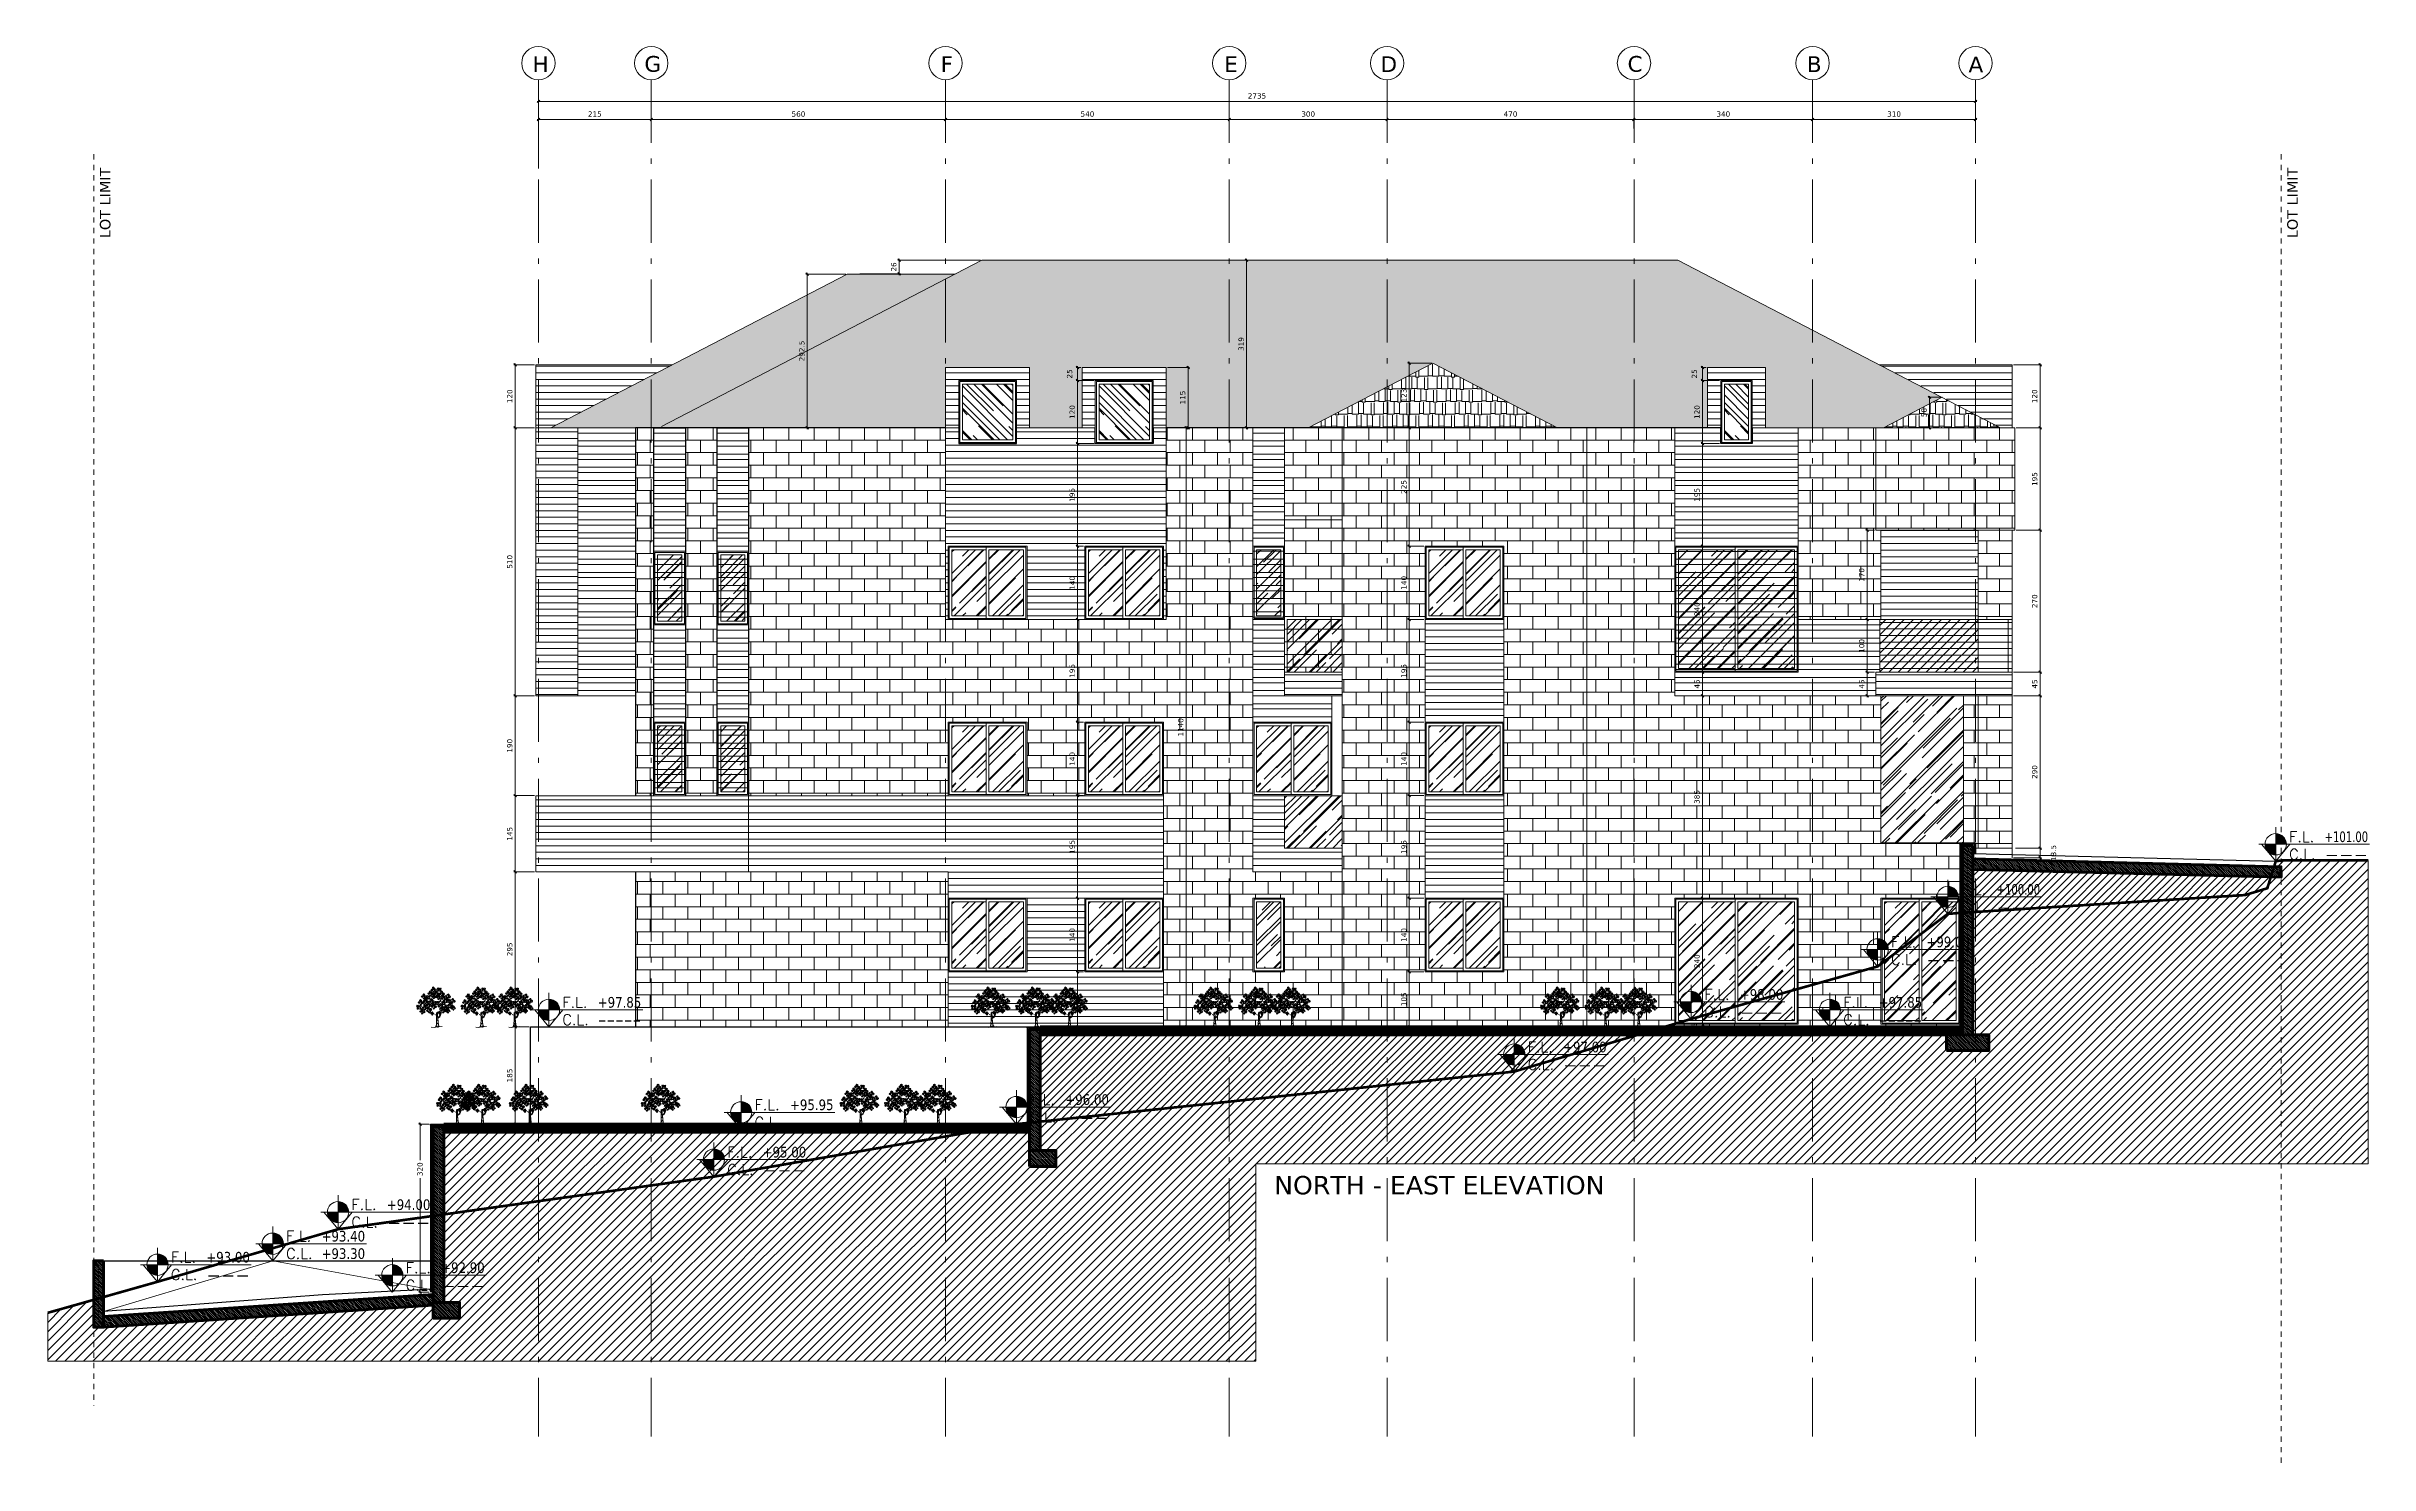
# Model space of a CAD drawing. Header units: inches. Extents: x -48 to 777, y -156 to 510.
# Drawn here: x 408.99 to 453.2, y -6.78 to 20.21 of the extents above; entities that cross this region are included whole.
import ezdxf
from ezdxf.enums import TextEntityAlignment as Align

# ---------------------------------------------------------------- set-up
doc = ezdxf.new("R2010")
doc.units = ezdxf.units.IN
doc.header["$MEASUREMENT"] = 0
for name, pattern in [('ACAD_ISO10W100', [18, 12, -3, 0, -3]), ('HIDDEN', [0.375, 0.25, -0.125]), ('NUHA', [1.45, 0.75, -0.25, 0.2, -0.25])]:
    doc.linetypes.add(name, pattern=pattern)
doc.layers.get('Defpoints').update_dxf_attribs({"lineweight": 5})
for name, color, linetype, lineweight in [('A-ANNOTATION', 34, 'Continuous', 5), ('A-AXIS ST', 251, 'ACAD_ISO10W100', 5), ('A-DIM', 9, 'Continuous', 5), ('A-HIDDEN', 254, 'HIDDEN', 5), ('A-PILLARS', 1, 'Continuous', 60), ('A-PLANTS', 3, 'Continuous', 5), ('A-SIGNS1', 20, 'Continuous', 15), ('A-SIGNS2', 30, 'Continuous', 15), ('A-TEXT', 50, 'Continuous', 15), ('A-WINDOWS', 4, 'Continuous', 20), ('C-STONE', 42, 'Continuous', 30), ('C-TILING', 31, 'Continuous', 30), ('D-GLASS', 171, 'Continuous', 20), ('D-STONE', 52, 'Continuous', 20), ('D-WOOD', 32, 'Continuous', 20), ('H-GLASS', 111, 'Continuous', 5), ('H-PILLARS', 61, 'Continuous', 5), ('H-WOOD', 26, 'Continuous', 5)]:
    doc.layers.add(name, color=color, linetype=linetype, lineweight=lineweight)
doc.layers.add('H-STONE', color=7, linetype='Continuous', lineweight=5, true_color=0xc8bd6a)
doc.layers.add('HH-DARK GREY', color=7, linetype='Continuous', lineweight=5, true_color=0x404040)
doc.styles.add('ROMAND', font='verdana.ttf')
doc.styles.add('ROMANS', font='romans__.ttf', dxfattribs={"height": 0.14})
doc.dimstyles.new('M-1.50', dxfattribs={"dimtxt": 0.1, "dimasz": 0.05, "dimexe": 0.025, "dimexo": 0.025, "dimgap": 0.05, "dimtad": 1, "dimlfac": 100, "dimrnd": 0.5, "dimzin": 9, "dimdsep": 46, "dimtxsty": 'ROMAND', "dimblk": 'OBLIQUE', "dimcen": 1, "dimdle": 0.025, "dimclrd": 256, "dimclre": 256, "dimclrt": 2, "dimadec": 0, "dimazin": 0, "dimtfac": 0.666667, "dimtmove": 2, "dimatfit": 3, "dimfxl": 0.04, "dimtolj": 1, "dimtzin": 5, "dimlwd": -1, "dimlwe": -1, "dimarcsym": 0})
pattern_1 = [(45, (338.22055, 176.1393), (0.25455844, 0.6788225), [4.5, -0.6, 1.5, -0.3]), (45, (338.39662, 176.5275), (-0.49426764, 0.0700036), [0.9, -0.099, 1.8, -0.225]), (45, (338.1463, 176.4257), (0.96095812, 1.24521504), [2.4, -0.42, 1.2, -0.3])]
pattern_2 = [(45, (-590.89884, 123.87712), (0.25455844, 0.67882251), [4.5, -0.6, 1.5, -0.3]), (45, (-590.72277, 124.2653), (-0.49426764, 0.07000357), [0.9, -0.099, 1.8, -0.225]), (45, (-590.97309, 124.1635), (0.960958116, 1.24521504), [2.4, -0.42, 1.2, -0.3])]
pattern_3 = [(45, (-594.3988, 123.87712), (0.25455844, 0.67882251), [4.5, -0.6, 1.5, -0.3]), (45, (-594.22274, 124.2653), (-0.49426764, 0.07000357), [0.9, -0.099, 1.8, -0.225]), (45, (-594.47305, 124.1635), (0.960958116, 1.24521504), [2.4, -0.42, 1.2, -0.3])]
pattern_4 = [(45, (-608.65046, 123.87712), (0.25455844, 0.67882251), [4.5, -0.6, 1.5, -0.3]), (45, (-608.4744, 124.2653), (-0.49426764, 0.07000357), [0.9, -0.099, 1.8, -0.225]), (45, (-608.7247, 124.1635), (0.960958116, 1.24521504), [2.4, -0.42, 1.2, -0.3])]
pattern_5 = [(45, (-606.05046, 123.87712), (0.25455844, 0.67882251), [4.5, -0.6, 1.5, -0.3]), (45, (-605.8744, 124.2653), (-0.49426764, 0.07000357), [0.9, -0.099, 1.8, -0.225]), (45, (-606.1247, 124.1635), (0.960958116, 1.24521504), [2.4, -0.42, 1.2, -0.3])]
pattern_6 = [(45, (-599.5746, 123.87712), (0.25455844, 0.67882251), [4.5, -0.6, 1.5, -0.3]), (45, (-599.39852, 124.2653), (-0.49426764, 0.07000357), [0.9, -0.099, 1.8, -0.225]), (45, (-599.64884, 124.1635), (0.960958116, 1.24521504), [2.4, -0.42, 1.2, -0.3])]
pattern_7 = [(45, (-608.65046, 127.2271), (0.25455844, 0.67882251), [4.5, -0.6, 1.5, -0.3]), (45, (-608.4744, 127.6153), (-0.49426764, 0.07000357), [0.9, -0.099, 1.8, -0.225]), (45, (-608.7247, 127.51347), (0.960958116, 1.24521504), [2.4, -0.42, 1.2, -0.3])]
pattern_8 = [(45, (-606.05046, 127.2271), (0.25455844, 0.67882251), [4.5, -0.6, 1.5, -0.3]), (45, (-605.8744, 127.6153), (-0.49426764, 0.07000357), [0.9, -0.099, 1.8, -0.225]), (45, (-606.1247, 127.51347), (0.960958116, 1.24521504), [2.4, -0.42, 1.2, -0.3])]
pattern_9 = [(45, (-599.5746, 127.2271), (0.25455844, 0.67882251), [4.5, -0.6, 1.5, -0.3]), (45, (-599.39852, 127.6153), (-0.49426764, 0.07000357), [0.9, -0.099, 1.8, -0.225]), (45, (-599.64884, 127.51347), (0.960958116, 1.24521504), [2.4, -0.42, 1.2, -0.3])]
pattern_10 = [(45, (-602.85077, 127.2271), (0.25455844, 0.67882251), [4.5, -0.6, 1.5, -0.3]), (45, (-602.6747, 127.6153), (-0.49426764, 0.07000357), [0.9, -0.099, 1.8, -0.225]), (45, (-602.92501, 127.51347), (0.960958116, 1.24521504), [2.4, -0.42, 1.2, -0.3])]
pattern_11 = [(45, (-608.65046, 130.5771), (0.25455844, 0.67882251), [4.5, -0.6, 1.5, -0.3]), (45, (-608.4744, 130.9653), (-0.49426764, 0.07000357), [0.9, -0.099, 1.8, -0.225]), (45, (-608.7247, 130.86347), (0.960958116, 1.24521504), [2.4, -0.42, 1.2, -0.3])]
pattern_12 = [(45, (-606.05046, 130.5771), (0.25455844, 0.67882251), [4.5, -0.6, 1.5, -0.3]), (45, (-605.8744, 130.9653), (-0.49426764, 0.07000357), [0.9, -0.099, 1.8, -0.225]), (45, (-606.1247, 130.86347), (0.960958116, 1.24521504), [2.4, -0.42, 1.2, -0.3])]
pattern_13 = [(45, (-599.5746, 130.5771), (0.25455844, 0.67882251), [4.5, -0.6, 1.5, -0.3]), (45, (-599.39852, 130.9653), (-0.49426764, 0.07000357), [0.9, -0.099, 1.8, -0.225]), (45, (-599.64884, 130.86347), (0.960958116, 1.24521504), [2.4, -0.42, 1.2, -0.3])]
pattern_14 = [(45, (-594.3988, 130.57707), (0.25455844, 0.67882251), [4.5, -0.6, 1.5, -0.3]), (45, (-594.22274, 130.96527), (-0.49426764, 0.07000357), [0.9, -0.099, 1.8, -0.225]), (45, (-594.47305, 130.86345), (0.960958116, 1.24521504), [2.4, -0.42, 1.2, -0.3])]
pattern_15 = [(45, (0, 96.73333), (-0.088388348, 0.088388348), [])]
pattern_16 = [(0, (0, 96.73333), (0.51, 0.24), [0.12, -0.1, 0.14, -0.06, 0.18, -0.08]), (0, (0.12, 96.74333), (0.51, 0.24), [0.1, -0.38, 0.08, -0.12]), (0, (0.36, 96.71833), (0.51, 0.24), [0.06, -0.62]), (90, (0, 96.73333), (-0.17, 0.24), [0.23, -0.73]), (90, (0.12, 96.73333), (-0.17, 0.24), [0.225, -0.735]), (90, (0.22, 96.73333), (-0.17, 0.24), [0.21, -0.75]), (90, (0.36, 96.71833), (-0.17, 0.24), [0.23, -0.73]), (90, (0.42, 96.71833), (-0.17, 0.24), [0.23, -0.73]), (90, (0.6, 96.73333), (-0.17, 0.24), [0.22, -0.74])]

msp = doc.modelspace()

# ---------------------------------------------------------------- texts
at = {"layer": 'A-ANNOTATION', "char_height": 0.3, "width": 5.0170833, "attachment_point": 7, "style": 'ROMAND'}
for s, insert in [('\\pi2.3938;H', (415.8465, 19.72214)), ('\\pi2.3749;G', (417.9965, 19.72214)), ('\\pi2.4127;F', (423.5965, 19.72214)), ('\\pi2.4097;E', (428.9965, 19.72214)), ('\\pi2.3818;D', (431.99807, 19.72214)), ('\\pi2.3841;C', (436.69807, 19.72214)), ('\\pi2.3954;B', (440.09806, 19.72214)), ('\\pi2.3727;A', (443.19793, 19.71614))]:
    msp.add_mtext(s, dxfattribs=dict(at, insert=insert))
at = {"layer": 'A-TEXT', "char_height": 0.2, "width": 3.1472551, "attachment_point": 1, "rotation": 90, "style": 'ROMAND'}
for insert in [(410.01004, 16.56127), (451.63648, 16.56127)]:
    msp.add_mtext('LOT LIMIT', dxfattribs=dict(at, insert=insert))
at = {"layer": 'A-TEXT', "insert": (432.35632, -1.2841), "char_height": 0.35, "width": 6.7333176, "attachment_point": 1, "style": 'ROMAND'}
msp.add_mtext('NORTH - EAST ELEVATION', dxfattribs=at)

# ---------------------------------------------------------------- blocks, each defined once
blk = doc.blocks.new('GXFHGCGFCD')
at = {"layer": 'A-SIGNS1', "linetype": 'NUHA'}
h = blk.add_hatch(color=256, dxfattribs=at)
h.paths.add_polyline_path([(90.382, 61.33), (90.382, 61.17), (90.542, 61.17, 0.414214)])
h.paths.add_polyline_path([(90.382, 61.17), (90.222, 61.17, 0.414214), (90.382, 61.01)])
at = {"layer": 'A-SIGNS1'}
for p, q in [((90.382, 60.914), (90.382, 61.426)), ((90.126, 61.17), (91.79, 61.17))]:
    blk.add_line(p, q, dxfattribs=at)
blk.add_circle((90.382, 61.17), 0.16, dxfattribs=at)
blk = doc.blocks.new('DGXFHXFGDFD')
at = {"layer": 'A-SIGNS1'}
blk.add_blockref('GXFHGCGFCD', (0, 0), dxfattribs=at)
at = {"layer": 'A-SIGNS2', "linetype": 'NUHA', "style": 'ROMANS'}
for s, p in [('C.L.', (90.583, 60.941)), ('F.L.', (90.583, 61.203))]:
    blk.add_text(s, height=0.16, dxfattribs=at).set_placement(p)
at = {"layer": 'A-SIGNS2', "style": 'ROMANS', "width": 0.910135, "flags": 4}
for tag, p, p2 in [('NIV.BETON', (91.116, 60.941), (91.79, 60.941)), ('NIV.FINI', (91.116, 61.203), (91.79, 61.203))]:
    blk.add_attdef(tag, text='', height=0.16, dxfattribs=at).set_placement(p, p2, align=Align.FIT)
blk = doc.blocks.new('DRC-LEF11')
for points in [[(-325, -375), (-466, 246), (-1031, 401), (-1313, -220), (-1736, 655), (-2512, 105), (-1962, -474), (-2554, -502), (-2526, -855), (-1553, -912), (-1680, -1731), (-1383, -898), (-904, -1406), (-255, -968), (-960, -488)], [(-417, 1201), (-1003, 888), (-1201, 1883), (-369, 1747), (-799, 2129), (-683, 2586), (-117, 2558), (-83, 2361), (183, 2279), (128, 1856), (769, 1999), (639, 1297), (67, 1454), (387, 888), (81, 1263), (-144, 608), (-703, 676)], [(2388, 1443), (2085, 1029), (2097, 1454), (1689, 1326), (1881, 801), (1514, 912), (1881, 685), (1607, 352), (1736, 37), (2056, 236), (2155, 580), (2178, 107), (2575, 142), (2511, 294), (2802, 311), (2435, 807), (2808, 964)], [(1593, -1462), (1791, -2436), (1269, -2493), (1170, -1900), (747, -2451), (-57, -1843), (789, -1236), (154, -1067), (253, -291), (1226, -615), (1621, -262), (2158, -700), (1678, -1293), (2355, -1618)]]:
    blk.add_lwpolyline(points, close=True)
blk = doc.blocks.new('Trf21')
for p, q in [((-0.088, 0.721), (-0.071, 0.665)), ((-0.087, 0.727), (-0.066, 0.667)), ((-0.071, 0.665), (-0.034, 0.628)), ((-0.066, 0.667), (-0.019, 0.627)), ((0.097, 0.63), (0.07, 0.541)), ((0.371, 0.6), (0.306, 0.557)), ((-0.128, 0.511), (-0.05, 0.451)), ((-0.032, 0.01), (-0.112, 0.016)), ((-0.045, 0.009), (-0.017, 0.057)), ((-0.042, 0.034), (0.003, 0.004)), ((-0.013, 0.047), (-0.032, 0.01)), ((-0.021, 0.004), (0.008, 0.026)), ((-0.017, 0.057), (-0.001, 0.225)), ((-0.001, 0.01), (0.092, -0.007)), ((0.001, 0.247), (0.007, 0.388)), ((0.003, 0.004), (0.037, 0.028)), ((0.021, 0.296), (0.075, 0.326)), ((0.025, 0.071), (0.045, 0.002)), ((0.026, 0.193), (0.029, 0.375)), ((0.032, 0.07), (0.026, 0.193)), ((0.056, -0.001), (0.032, 0.07)), ((0.092, -0.007), (0.163, 0.004))]:
    blk.add_line(p, q)
for points in [[(0.099, 0.625), (0.081, 0.552)], [(-0.128, 0.511), (-0.083, 0.47)], [(-0.101, 0.372), (-0.041, 0.269), (-0.001, 0.247)], [(0.005, 0.225), (-0.055, 0.266), (-0.101, 0.372)]]:
    blk.add_lwpolyline(points)
for centre, radius, start, end in [((0.018, 0.125), 0.0346, 210.38467, 292.33273), ((0.018, 0.128), 0.0346, 210.38467, 292.33273), ((0.008, 0.2), 0.0222, 233.65622, 325.63496), ((0.006, 0.196), 0.0222, 238.73333, 337.32587)]:
    blk.add_arc(centre, radius, start, end)
for p, xscale, yscale, zscale, rotation in [((-0.38, 0.664), 2.433024000002827e-05, 2.433024000002827e-05, 2.433024000002827e-05, 355.8174267607223), ((-0.316, 0.561), 2.43302399999876e-05, 2.43302399999876e-05, 2.43302399999876e-05, 251.5650511771555), ((-0.266, 0.78), 2.433024000002827e-05, 2.433024000002827e-05, 2.433024000002827e-05, 355.8174267607223), ((-0.252, 0.669), 2.027520000000564e-05, 2.027520000000564e-05, 2.027520000000564e-05, 206.5650511770604), ((-0.156, 0.736), 2.433023999999771e-05, 2.433023999999771e-05, 2.433023999999771e-05, 249.2089462000762), ((-0.144, 0.613), 2.027520000000564e-05, 2.027520000000564e-05, 2.027520000000564e-05, 206.5650511770604), ((-0.106, 0.858), 2.43302399999876e-05, 2.43302399999876e-05, 2.43302399999876e-05, 251.5650511771555), ((-0.069, 0.538), 2.43302399999876e-05, 2.43302399999876e-05, 2.43302399999876e-05, 251.5650511771555), ((-0.032, 0.956), 2.027520000000564e-05, 2.027520000000564e-05, 2.027520000000564e-05, 206.5650511770604), ((-0.024, 0.767), 2.43302399999876e-05, 2.43302399999876e-05, 2.43302399999876e-05, 251.5650511771555), ((0.031, 0.858), 2.43302399999876e-05, 2.43302399999876e-05, 2.43302399999876e-05, 251.5650511771555), ((0.025, 0.617), 2.027520000000564e-05, 2.027520000000564e-05, 2.027520000000564e-05, 206.5650511770604), ((0.099, 0.534), 2.43302399999876e-05, 2.43302399999876e-05, 2.43302399999876e-05, 251.5650511771555), ((0.104, 0.957), 2.433023999999771e-05, 2.433023999999771e-05, 2.433023999999771e-05, 249.2089462000762), ((0.101, 0.78), 2.027520000001363e-05, 2.027520000001363e-05, 2.027520000001363e-05, 251.2400569682416), ((0.154, 0.66), 2.43302399999876e-05, 2.43302399999876e-05, 2.43302399999876e-05, 251.5650511771555), ((0.182, 0.861), 2.433023999999771e-05, 2.433023999999771e-05, 2.433023999999771e-05, 249.2089462000762), ((0.228, 0.566), 2.433023999999771e-05, 2.433023999999771e-05, 2.433023999999771e-05, 249.2089462000762), ((0.24, 0.75), 2.027519999997771e-05, 2.027519999997771e-05, 2.027519999997771e-05, 116.5650511769465), ((0.305, 0.663), 2.43302399999876e-05, 2.43302399999876e-05, 2.43302399999876e-05, 251.5650511771555), ((0.35, 0.784), 2.43302399999876e-05, 2.43302399999876e-05, 2.43302399999876e-05, 251.5650511771555), ((0.43, 0.635), 2.433023999999771e-05, 2.433023999999771e-05, 2.433023999999771e-05, 249.2089462000762), ((0.48, 0.512), 2.433024000003196e-05, 2.433024000003196e-05, 2.433024000003196e-05, 206.2009624171324), ((-0.392, 0.483), 2.027519999995158e-05, 2.027519999995158e-05, 2.027519999995158e-05, 161.5699608730971), ((-0.256, 0.411), 2.027519999995158e-05, 2.027519999995158e-05, 2.027519999995158e-05, 161.5699608730971), ((-0.211, 0.503), 2.43302399999876e-05, 2.43302399999876e-05, 2.43302399999876e-05, 251.5650511771555), ((-0.137, 0.43), 2.43302399999876e-05, 2.43302399999876e-05, 2.43302399999876e-05, 251.5650511771555), ((-0.046, 0.364), 1.520639999998978e-05, 1.520639999998978e-05, 1.520639999998978e-05, 71.5650511771524), ((0.138, 0.347), 1.520639999998978e-05, 1.520639999998978e-05, 1.520639999998978e-05, 71.5650511771524), ((0.213, 0.434), 2.433024000000841e-05, 2.433024000000841e-05, 2.433024000000841e-05, 324.0436233204519), ((0.325, 0.509), 2.433023999999771e-05, 2.433023999999771e-05, 2.433023999999771e-05, 249.2089462000762), ((0.39, 0.406), 2.43302399999876e-05, 2.43302399999876e-05, 2.43302399999876e-05, 251.5650511771555)]:
    blk.add_blockref('DRC-LEF11', p, dxfattribs=dict(xscale=xscale, yscale=yscale, zscale=zscale, rotation=rotation))
blk = doc.blocks.new('_Oblique')
at = {"color": 0, "linetype": 'ByBlock', "lineweight": -2}
blk.add_line((-0.5, -0.5), (0.5, 0.5), dxfattribs=at)
blk = doc.blocks.new('*D697')
at = {"layer": 'A-DIM', "transparency": 16777216}
for p, q in [((426.771, 16.143), (425.196, 16.143)), ((425.221, 16.168), (425.221, 15.859)), ((424.471, 15.884), (425.246, 15.884))]:
    blk.add_line(p, q, dxfattribs=at)
at = {"layer": 'Defpoints', "color": 0, "transparency": 16777216}
for p in [(426.796, 16.143), (424.446, 15.884), (425.221, 15.884)]:
    blk.add_point(p, dxfattribs=at)
at = {"layer": 'A-DIM', "transparency": 16777216, "xscale": 0.05, "yscale": 0.05, "zscale": 0.05}
for p, rotation in [((425.221, 16.143), 90), ((425.221, 15.884), 270)]:
    blk.add_blockref('_Oblique', p, dxfattribs=dict(at, rotation=rotation))
at = {"layer": 'A-DIM', "color": 2, "transparency": 16777216, "insert": (425.119, 16.014), "char_height": 0.1, "attachment_point": 5, "rotation": 90, "style": 'ROMAND'}
blk.add_mtext('\\A1;26', dxfattribs=at)
blk = doc.blocks.new('*D698')
at = {"layer": 'A-DIM', "transparency": 16777216}
for p, q in [((416.279, -0.297), (416.077, -0.297)), ((416.102, -0.272), (416.102, -0.984)), ((416.102, -3.522), (416.102, -1.326)), ((416.279, -3.497), (416.077, -3.497))]:
    blk.add_line(p, q, dxfattribs=at)
at = {"layer": 'Defpoints', "color": 0, "transparency": 16777216}
for p in [(416.102, -0.297), (416.304, -0.297), (416.304, -3.497)]:
    blk.add_point(p, dxfattribs=at)
at = {"layer": 'A-DIM', "transparency": 16777216, "xscale": 0.05, "yscale": 0.05, "zscale": 0.05}
for p, rotation in [((416.102, -0.297), 90), ((416.102, -3.497), 270)]:
    blk.add_blockref('_Oblique', p, dxfattribs=dict(at, rotation=rotation))
at = {"layer": 'A-DIM', "color": 2, "transparency": 16777216, "insert": (416.102, -1.155), "char_height": 0.1, "attachment_point": 5, "rotation": 90, "style": 'ROMAND'}
blk.add_mtext('\\A1;320', dxfattribs=at)
blk = doc.blocks.new('*D699')
at = {"layer": 'A-DIM', "transparency": 16777216}
for p, q in [((418.179, 1.553), (417.887, 1.553)), ((417.912, -0.323), (417.912, 1.578)), ((418.179, -0.298), (417.887, -0.298))]:
    blk.add_line(p, q, dxfattribs=at)
at = {"layer": 'Defpoints', "color": 0, "transparency": 16777216}
for p in [(417.912, 1.553), (418.204, 1.553), (418.204, -0.298)]:
    blk.add_point(p, dxfattribs=at)
at = {"layer": 'A-DIM', "transparency": 16777216, "xscale": 0.05, "yscale": 0.05, "zscale": 0.05}
for p, rotation in [((417.912, 1.553), 90), ((417.912, -0.298), 270)]:
    blk.add_blockref('_Oblique', p, dxfattribs=dict(at, rotation=rotation))
at = {"layer": 'A-DIM', "color": 2, "transparency": 16777216, "insert": (417.81, 0.627), "char_height": 0.1, "attachment_point": 5, "rotation": 90, "style": 'ROMAND'}
blk.add_mtext('\\A1;185', dxfattribs=at)
blk = doc.blocks.new('*D700')
at = {"layer": 'A-DIM', "transparency": 16777216}
for p, q in [((418.279, 4.503), (417.887, 4.503)), ((417.912, 1.528), (417.912, 4.528)), ((418.179, 1.553), (417.887, 1.553))]:
    blk.add_line(p, q, dxfattribs=at)
at = {"layer": 'Defpoints', "color": 0, "transparency": 16777216}
for p in [(417.912, 4.503), (418.304, 4.503), (418.204, 1.553)]:
    blk.add_point(p, dxfattribs=at)
at = {"layer": 'A-DIM', "transparency": 16777216, "xscale": 0.05, "yscale": 0.05, "zscale": 0.05}
for p, rotation in [((417.912, 4.503), 90), ((417.912, 1.553), 270)]:
    blk.add_blockref('_Oblique', p, dxfattribs=dict(at, rotation=rotation))
at = {"layer": 'A-DIM', "color": 2, "transparency": 16777216, "insert": (417.81, 3.028), "char_height": 0.1, "attachment_point": 5, "rotation": 90, "style": 'ROMAND'}
blk.add_mtext('\\A1;295', dxfattribs=at)
blk = doc.blocks.new('*D701')
at = {"layer": 'A-DIM', "transparency": 16777216}
for p, q in [((418.279, 5.953), (417.887, 5.953)), ((417.912, 4.478), (417.912, 5.978)), ((418.279, 4.503), (417.887, 4.503))]:
    blk.add_line(p, q, dxfattribs=at)
at = {"layer": 'Defpoints', "color": 0, "transparency": 16777216}
for p in [(417.912, 5.953), (418.304, 5.953), (418.304, 4.503)]:
    blk.add_point(p, dxfattribs=at)
at = {"layer": 'A-DIM', "transparency": 16777216, "xscale": 0.05, "yscale": 0.05, "zscale": 0.05}
for p, rotation in [((417.912, 5.953), 90), ((417.912, 4.503), 270)]:
    blk.add_blockref('_Oblique', p, dxfattribs=dict(at, rotation=rotation))
at = {"layer": 'A-DIM', "color": 2, "transparency": 16777216, "insert": (417.811, 5.228), "char_height": 0.1, "attachment_point": 5, "rotation": 90, "style": 'ROMAND'}
blk.add_mtext('\\A1;145', dxfattribs=at)
blk = doc.blocks.new('*D702')
at = {"layer": 'A-DIM', "transparency": 16777216}
for p, q in [((418.279, 7.853), (417.887, 7.853)), ((417.912, 5.928), (417.912, 7.878)), ((418.279, 5.953), (417.887, 5.953))]:
    blk.add_line(p, q, dxfattribs=at)
at = {"layer": 'Defpoints', "color": 0, "transparency": 16777216}
for p in [(417.912, 7.853), (418.304, 7.853), (418.304, 5.953)]:
    blk.add_point(p, dxfattribs=at)
at = {"layer": 'A-DIM', "transparency": 16777216, "xscale": 0.05, "yscale": 0.05, "zscale": 0.05}
for p, rotation in [((417.912, 7.853), 90), ((417.912, 5.953), 270)]:
    blk.add_blockref('_Oblique', p, dxfattribs=dict(at, rotation=rotation))
at = {"layer": 'A-DIM', "color": 2, "transparency": 16777216, "insert": (417.81, 6.903), "char_height": 0.1, "attachment_point": 5, "rotation": 90, "style": 'ROMAND'}
blk.add_mtext('\\A1;190', dxfattribs=at)
blk = doc.blocks.new('*D703')
at = {"layer": 'A-DIM', "transparency": 16777216}
for p, q in [((418.279, 12.953), (417.887, 12.953)), ((417.912, 7.828), (417.912, 12.978)), ((418.279, 7.853), (417.887, 7.853))]:
    blk.add_line(p, q, dxfattribs=at)
at = {"layer": 'Defpoints', "color": 0, "transparency": 16777216}
for p in [(417.912, 12.953), (418.304, 12.953), (418.304, 7.853)]:
    blk.add_point(p, dxfattribs=at)
at = {"layer": 'A-DIM', "transparency": 16777216, "xscale": 0.05, "yscale": 0.05, "zscale": 0.05}
for p, rotation in [((417.912, 12.953), 90), ((417.912, 7.853), 270)]:
    blk.add_blockref('_Oblique', p, dxfattribs=dict(at, rotation=rotation))
at = {"layer": 'A-DIM', "color": 2, "transparency": 16777216, "insert": (417.81, 10.403), "char_height": 0.1, "attachment_point": 5, "rotation": 90, "style": 'ROMAND'}
blk.add_mtext('\\A1;510', dxfattribs=at)
blk = doc.blocks.new('*D704')
at = {"layer": 'A-DIM', "transparency": 16777216}
for p, q in [((418.279, 14.153), (417.887, 14.153)), ((417.912, 12.928), (417.912, 14.178)), ((418.279, 12.953), (417.887, 12.953))]:
    blk.add_line(p, q, dxfattribs=at)
at = {"layer": 'Defpoints', "color": 0, "transparency": 16777216}
for p in [(417.912, 14.153), (418.304, 14.153), (418.304, 12.953)]:
    blk.add_point(p, dxfattribs=at)
at = {"layer": 'A-DIM', "transparency": 16777216, "xscale": 0.05, "yscale": 0.05, "zscale": 0.05}
for p, rotation in [((417.912, 14.153), 90), ((417.912, 12.953), 270)]:
    blk.add_blockref('_Oblique', p, dxfattribs=dict(at, rotation=rotation))
at = {"layer": 'A-DIM', "color": 2, "transparency": 16777216, "insert": (417.81, 13.553), "char_height": 0.1, "attachment_point": 5, "rotation": 90, "style": 'ROMAND'}
blk.add_mtext('\\A1;120', dxfattribs=at)
blk = doc.blocks.new('*D705')
at = {"layer": 'A-DIM', "transparency": 16777216}
for p, q in [((424.203, 15.878), (423.446, 15.878)), ((423.471, 15.903), (423.471, 12.928)), ((424.033, 12.953), (423.446, 12.953))]:
    blk.add_line(p, q, dxfattribs=at)
at = {"layer": 'Defpoints', "color": 0, "transparency": 16777216}
for p in [(424.228, 15.878), (423.471, 12.953), (424.058, 12.953)]:
    blk.add_point(p, dxfattribs=at)
at = {"layer": 'A-DIM', "transparency": 16777216, "xscale": 0.05, "yscale": 0.05, "zscale": 0.05}
for p, rotation in [((423.471, 15.878), 90), ((423.471, 12.953), 270)]:
    blk.add_blockref('_Oblique', p, dxfattribs=dict(at, rotation=rotation))
at = {"layer": 'A-DIM', "color": 2, "transparency": 16777216, "insert": (423.369, 14.415), "char_height": 0.1, "attachment_point": 5, "rotation": 90, "style": 'ROMAND'}
blk.add_mtext('\\A1;292.5', dxfattribs=at)
blk = doc.blocks.new('*D706')
at = {"layer": 'A-DIM', "transparency": 16777216}
for p, q in [((431.236, 16.143), (431.856, 16.143)), ((431.831, 12.928), (431.831, 16.168)), ((431.236, 12.953), (431.856, 12.953))]:
    blk.add_line(p, q, dxfattribs=at)
at = {"layer": 'Defpoints', "color": 0, "transparency": 16777216}
for p in [(431.211, 16.143), (431.831, 16.143), (431.211, 12.953)]:
    blk.add_point(p, dxfattribs=at)
at = {"layer": 'A-DIM', "transparency": 16777216, "xscale": 0.05, "yscale": 0.05, "zscale": 0.05}
for p, rotation in [((431.831, 16.143), 90), ((431.831, 12.953), 270)]:
    blk.add_blockref('_Oblique', p, dxfattribs=dict(at, rotation=rotation))
at = {"layer": 'A-DIM', "color": 2, "transparency": 16777216, "insert": (431.729, 14.548), "char_height": 0.1, "attachment_point": 5, "rotation": 90, "style": 'ROMAND'}
blk.add_mtext('\\A1;319', dxfattribs=at)
blk = doc.blocks.new('*D707')
at = {"layer": 'A-DIM', "transparency": 16777216}
for p, q in [((430.329, 14.103), (430.744, 14.103)), ((430.719, 12.928), (430.719, 14.128)), ((430.329, 12.953), (430.744, 12.953))]:
    blk.add_line(p, q, dxfattribs=at)
at = {"layer": 'Defpoints', "color": 0, "transparency": 16777216}
for p in [(430.304, 14.103), (430.719, 14.103), (430.304, 12.953)]:
    blk.add_point(p, dxfattribs=at)
at = {"layer": 'A-DIM', "transparency": 16777216, "xscale": 0.05, "yscale": 0.05, "zscale": 0.05}
for p, rotation in [((430.719, 14.103), 90), ((430.719, 12.953), 270)]:
    blk.add_blockref('_Oblique', p, dxfattribs=dict(at, rotation=rotation))
at = {"layer": 'A-DIM', "color": 2, "transparency": 16777216, "insert": (430.617, 13.528), "char_height": 0.1, "attachment_point": 5, "rotation": 90, "style": 'ROMAND'}
blk.add_mtext('\\A1;115', dxfattribs=at)
blk = doc.blocks.new('*D708')
at = {"layer": 'A-DIM', "transparency": 16777216}
for p, q in [((430.329, 12.953), (430.708, 12.953)), ((430.683, 12.978), (430.683, 1.528)), ((430.279, 1.553), (430.708, 1.553))]:
    blk.add_line(p, q, dxfattribs=at)
at = {"layer": 'Defpoints', "color": 0, "transparency": 16777216}
for p in [(430.304, 12.953), (430.254, 1.553), (430.683, 1.553)]:
    blk.add_point(p, dxfattribs=at)
at = {"layer": 'A-DIM', "transparency": 16777216, "xscale": 0.05, "yscale": 0.05, "zscale": 0.05}
for p, rotation in [((430.683, 12.953), 90), ((430.683, 1.553), 270)]:
    blk.add_blockref('_Oblique', p, dxfattribs=dict(at, rotation=rotation))
at = {"layer": 'A-DIM', "color": 2, "transparency": 16777216, "insert": (430.581, 7.253), "char_height": 0.1, "attachment_point": 5, "rotation": 90, "style": 'ROMAND'}
blk.add_mtext('\\A1;1140', dxfattribs=at)
blk = doc.blocks.new('*D709')
at = {"layer": 'A-DIM', "transparency": 16777216}
for p, q in [((428.729, 2.603), (428.591, 2.603)), ((428.616, 1.528), (428.616, 2.628)), ((428.716, 1.553), (428.591, 1.553))]:
    blk.add_line(p, q, dxfattribs=at)
at = {"layer": 'Defpoints', "color": 0, "transparency": 16777216}
for p in [(428.616, 2.603), (428.754, 2.603), (428.741, 1.553)]:
    blk.add_point(p, dxfattribs=at)
at = {"layer": 'A-DIM', "transparency": 16777216, "xscale": 0.05, "yscale": 0.05, "zscale": 0.05}
for p, rotation in [((428.616, 2.603), 90), ((428.616, 1.553), 270)]:
    blk.add_blockref('_Oblique', p, dxfattribs=dict(at, rotation=rotation))
at = {"layer": 'A-DIM', "color": 2, "transparency": 16777216, "insert": (428.514, 2.078), "char_height": 0.1, "attachment_point": 5, "rotation": 90, "style": 'ROMAND'}
blk.add_mtext('\\A1;105', dxfattribs=at)
blk = doc.blocks.new('*D710')
at = {"layer": 'A-DIM', "transparency": 16777216}
for p, q in [((428.729, 4.003), (428.591, 4.003)), ((428.616, 2.578), (428.616, 4.028)), ((428.729, 2.603), (428.591, 2.603))]:
    blk.add_line(p, q, dxfattribs=at)
at = {"layer": 'Defpoints', "color": 0, "transparency": 16777216}
for p in [(428.616, 4.003), (428.754, 4.003), (428.754, 2.603)]:
    blk.add_point(p, dxfattribs=at)
at = {"layer": 'A-DIM', "transparency": 16777216, "xscale": 0.05, "yscale": 0.05, "zscale": 0.05}
for p, rotation in [((428.616, 4.003), 90), ((428.616, 2.603), 270)]:
    blk.add_blockref('_Oblique', p, dxfattribs=dict(at, rotation=rotation))
at = {"layer": 'A-DIM', "color": 2, "transparency": 16777216, "insert": (428.514, 3.303), "char_height": 0.1, "attachment_point": 5, "rotation": 90, "style": 'ROMAND'}
blk.add_mtext('\\A1;140', dxfattribs=at)
blk = doc.blocks.new('*D711')
at = {"layer": 'A-DIM', "transparency": 16777216}
for p, q in [((428.729, 5.953), (428.591, 5.953)), ((428.616, 3.978), (428.616, 5.978)), ((428.729, 4.003), (428.591, 4.003))]:
    blk.add_line(p, q, dxfattribs=at)
at = {"layer": 'Defpoints', "color": 0, "transparency": 16777216}
for p in [(428.616, 5.953), (428.754, 5.953), (428.754, 4.003)]:
    blk.add_point(p, dxfattribs=at)
at = {"layer": 'A-DIM', "transparency": 16777216, "xscale": 0.05, "yscale": 0.05, "zscale": 0.05}
for p, rotation in [((428.616, 5.953), 90), ((428.616, 4.003), 270)]:
    blk.add_blockref('_Oblique', p, dxfattribs=dict(at, rotation=rotation))
at = {"layer": 'A-DIM', "color": 2, "transparency": 16777216, "insert": (428.514, 4.978), "char_height": 0.1, "attachment_point": 5, "rotation": 90, "style": 'ROMAND'}
blk.add_mtext('\\A1;195', dxfattribs=at)
blk = doc.blocks.new('*D712')
at = {"layer": 'A-DIM', "transparency": 16777216}
for p, q in [((428.729, 7.352), (428.591, 7.352)), ((428.616, 5.928), (428.616, 7.377)), ((428.729, 5.953), (428.591, 5.953))]:
    blk.add_line(p, q, dxfattribs=at)
at = {"layer": 'Defpoints', "color": 0, "transparency": 16777216}
for p in [(428.616, 7.352), (428.754, 7.352), (428.754, 5.953)]:
    blk.add_point(p, dxfattribs=at)
at = {"layer": 'A-DIM', "transparency": 16777216, "xscale": 0.05, "yscale": 0.05, "zscale": 0.05}
for p, rotation in [((428.616, 7.352), 90), ((428.616, 5.953), 270)]:
    blk.add_blockref('_Oblique', p, dxfattribs=dict(at, rotation=rotation))
at = {"layer": 'A-DIM', "color": 2, "transparency": 16777216, "insert": (428.514, 6.653), "char_height": 0.1, "attachment_point": 5, "rotation": 90, "style": 'ROMAND'}
blk.add_mtext('\\A1;140', dxfattribs=at)
blk = doc.blocks.new('*D713')
at = {"layer": 'A-DIM', "transparency": 16777216}
for p, q in [((428.729, 9.303), (428.591, 9.303)), ((428.616, 7.327), (428.616, 9.328)), ((428.729, 7.352), (428.591, 7.352))]:
    blk.add_line(p, q, dxfattribs=at)
at = {"layer": 'Defpoints', "color": 0, "transparency": 16777216}
for p in [(428.616, 9.303), (428.754, 9.303), (428.754, 7.352)]:
    blk.add_point(p, dxfattribs=at)
at = {"layer": 'A-DIM', "transparency": 16777216, "xscale": 0.05, "yscale": 0.05, "zscale": 0.05}
for p, rotation in [((428.616, 9.303), 90), ((428.616, 7.352), 270)]:
    blk.add_blockref('_Oblique', p, dxfattribs=dict(at, rotation=rotation))
at = {"layer": 'A-DIM', "color": 2, "transparency": 16777216, "insert": (428.514, 8.328), "char_height": 0.1, "attachment_point": 5, "rotation": 90, "style": 'ROMAND'}
blk.add_mtext('\\A1;195', dxfattribs=at)
blk = doc.blocks.new('*D714')
at = {"layer": 'A-DIM', "transparency": 16777216}
for p, q in [((428.729, 10.702), (428.591, 10.702)), ((428.616, 9.278), (428.616, 10.727)), ((428.729, 9.303), (428.591, 9.303))]:
    blk.add_line(p, q, dxfattribs=at)
at = {"layer": 'Defpoints', "color": 0, "transparency": 16777216}
for p in [(428.616, 10.702), (428.754, 10.702), (428.754, 9.303)]:
    blk.add_point(p, dxfattribs=at)
at = {"layer": 'A-DIM', "transparency": 16777216, "xscale": 0.05, "yscale": 0.05, "zscale": 0.05}
for p, rotation in [((428.616, 10.702), 90), ((428.616, 9.303), 270)]:
    blk.add_blockref('_Oblique', p, dxfattribs=dict(at, rotation=rotation))
at = {"layer": 'A-DIM', "color": 2, "transparency": 16777216, "insert": (428.514, 10.003), "char_height": 0.1, "attachment_point": 5, "rotation": 90, "style": 'ROMAND'}
blk.add_mtext('\\A1;140', dxfattribs=at)
blk = doc.blocks.new('*D715')
at = {"layer": 'A-DIM', "transparency": 16777216}
for p, q in [((428.929, 12.653), (428.591, 12.653)), ((428.616, 10.677), (428.616, 12.678)), ((428.729, 10.702), (428.591, 10.702))]:
    blk.add_line(p, q, dxfattribs=at)
at = {"layer": 'Defpoints', "color": 0, "transparency": 16777216}
for p in [(428.616, 12.653), (428.954, 12.653), (428.754, 10.702)]:
    blk.add_point(p, dxfattribs=at)
at = {"layer": 'A-DIM', "transparency": 16777216, "xscale": 0.05, "yscale": 0.05, "zscale": 0.05}
for p, rotation in [((428.616, 12.653), 90), ((428.616, 10.702), 270)]:
    blk.add_blockref('_Oblique', p, dxfattribs=dict(at, rotation=rotation))
at = {"layer": 'A-DIM', "color": 2, "transparency": 16777216, "insert": (428.514, 11.678), "char_height": 0.1, "attachment_point": 5, "rotation": 90, "style": 'ROMAND'}
blk.add_mtext('\\A1;195', dxfattribs=at)
blk = doc.blocks.new('*D716')
at = {"layer": 'A-DIM', "transparency": 16777216}
for p, q in [((428.929, 13.853), (428.591, 13.853)), ((428.616, 12.628), (428.616, 13.878)), ((428.929, 12.653), (428.591, 12.653))]:
    blk.add_line(p, q, dxfattribs=at)
at = {"layer": 'Defpoints', "color": 0, "transparency": 16777216}
for p in [(428.616, 13.853), (428.954, 13.853), (428.954, 12.653)]:
    blk.add_point(p, dxfattribs=at)
at = {"layer": 'A-DIM', "transparency": 16777216, "xscale": 0.05, "yscale": 0.05, "zscale": 0.05}
for p, rotation in [((428.616, 13.853), 90), ((428.616, 12.653), 270)]:
    blk.add_blockref('_Oblique', p, dxfattribs=dict(at, rotation=rotation))
at = {"layer": 'A-DIM', "color": 2, "transparency": 16777216, "insert": (428.514, 13.253), "char_height": 0.1, "attachment_point": 5, "rotation": 90, "style": 'ROMAND'}
blk.add_mtext('\\A1;120', dxfattribs=at)
blk = doc.blocks.new('*D717')
at = {"layer": 'A-DIM', "transparency": 16777216}
for p, q in [((428.679, 14.103), (428.591, 14.103)), ((428.929, 13.853), (428.591, 13.853)), ((428.616, 13.828), (428.616, 14.128))]:
    blk.add_line(p, q, dxfattribs=at)
at = {"layer": 'Defpoints', "color": 0, "transparency": 16777216}
for p in [(428.616, 14.103), (428.704, 14.103), (428.954, 13.853)]:
    blk.add_point(p, dxfattribs=at)
at = {"layer": 'A-DIM', "transparency": 16777216, "xscale": 0.05, "yscale": 0.05, "zscale": 0.05}
for p, rotation in [((428.616, 14.103), 90), ((428.616, 13.853), 270)]:
    blk.add_blockref('_Oblique', p, dxfattribs=dict(at, rotation=rotation))
at = {"layer": 'A-DIM', "color": 2, "transparency": 16777216, "insert": (428.464, 13.978), "char_height": 0.1, "attachment_point": 5, "rotation": 90, "style": 'ROMAND'}
blk.add_mtext('\\A1;25', dxfattribs=at)
blk = doc.blocks.new('*D718')
at = {"layer": 'A-DIM', "transparency": 16777216}
for p, q in [((435.355, 14.183), (434.904, 14.183)), ((434.929, 14.208), (434.929, 12.928)), ((435.112, 12.953), (434.904, 12.953))]:
    blk.add_line(p, q, dxfattribs=at)
at = {"layer": 'Defpoints', "color": 0, "transparency": 16777216}
for p in [(435.38, 14.183), (434.929, 12.953), (435.137, 12.953)]:
    blk.add_point(p, dxfattribs=at)
at = {"layer": 'A-DIM', "transparency": 16777216, "xscale": 0.05, "yscale": 0.05, "zscale": 0.05}
for p, rotation in [((434.929, 14.183), 90), ((434.929, 12.953), 270)]:
    blk.add_blockref('_Oblique', p, dxfattribs=dict(at, rotation=rotation))
at = {"layer": 'A-DIM', "color": 2, "transparency": 16777216, "insert": (434.827, 13.568), "char_height": 0.1, "attachment_point": 5, "rotation": 90, "style": 'ROMAND'}
blk.add_mtext('\\A1;123', dxfattribs=at)
blk = doc.blocks.new('*D719')
at = {"layer": 'A-DIM', "transparency": 16777216}
for p, q in [((435.112, 12.953), (434.904, 12.953)), ((434.929, 12.978), (434.929, 10.677)), ((435.205, 10.702), (434.904, 10.702))]:
    blk.add_line(p, q, dxfattribs=at)
at = {"layer": 'Defpoints', "color": 0, "transparency": 16777216}
for p in [(435.137, 12.953), (434.929, 10.702), (435.23, 10.702)]:
    blk.add_point(p, dxfattribs=at)
at = {"layer": 'A-DIM', "transparency": 16777216, "xscale": 0.05, "yscale": 0.05, "zscale": 0.05}
for p, rotation in [((434.929, 12.953), 90), ((434.929, 10.702), 270)]:
    blk.add_blockref('_Oblique', p, dxfattribs=dict(at, rotation=rotation))
at = {"layer": 'A-DIM', "color": 2, "transparency": 16777216, "insert": (434.827, 11.828), "char_height": 0.1, "attachment_point": 5, "rotation": 90, "style": 'ROMAND'}
blk.add_mtext('\\A1;225', dxfattribs=at)
blk = doc.blocks.new('*D720')
at = {"layer": 'A-DIM', "transparency": 16777216}
for p, q in [((435.205, 10.702), (434.904, 10.702)), ((434.929, 10.727), (434.929, 9.278)), ((435.205, 9.303), (434.904, 9.303))]:
    blk.add_line(p, q, dxfattribs=at)
at = {"layer": 'Defpoints', "color": 0, "transparency": 16777216}
for p in [(435.23, 10.702), (434.929, 9.303), (435.23, 9.303)]:
    blk.add_point(p, dxfattribs=at)
at = {"layer": 'A-DIM', "transparency": 16777216, "xscale": 0.05, "yscale": 0.05, "zscale": 0.05}
for p, rotation in [((434.929, 10.702), 90), ((434.929, 9.303), 270)]:
    blk.add_blockref('_Oblique', p, dxfattribs=dict(at, rotation=rotation))
at = {"layer": 'A-DIM', "color": 2, "transparency": 16777216, "insert": (434.827, 10.003), "char_height": 0.1, "attachment_point": 5, "rotation": 90, "style": 'ROMAND'}
blk.add_mtext('\\A1;140', dxfattribs=at)
blk = doc.blocks.new('*D721')
at = {"layer": 'A-DIM', "transparency": 16777216}
for p, q in [((435.205, 9.303), (434.904, 9.303)), ((434.929, 9.328), (434.929, 7.327)), ((435.205, 7.352), (434.904, 7.352))]:
    blk.add_line(p, q, dxfattribs=at)
at = {"layer": 'Defpoints', "color": 0, "transparency": 16777216}
for p in [(435.23, 9.303), (434.929, 7.352), (435.23, 7.352)]:
    blk.add_point(p, dxfattribs=at)
at = {"layer": 'A-DIM', "transparency": 16777216, "xscale": 0.05, "yscale": 0.05, "zscale": 0.05}
for p, rotation in [((434.929, 9.303), 90), ((434.929, 7.352), 270)]:
    blk.add_blockref('_Oblique', p, dxfattribs=dict(at, rotation=rotation))
at = {"layer": 'A-DIM', "color": 2, "transparency": 16777216, "insert": (434.827, 8.328), "char_height": 0.1, "attachment_point": 5, "rotation": 90, "style": 'ROMAND'}
blk.add_mtext('\\A1;195', dxfattribs=at)
blk = doc.blocks.new('*D722')
at = {"layer": 'A-DIM', "transparency": 16777216}
for p, q in [((435.205, 7.352), (434.904, 7.352)), ((434.929, 7.377), (434.929, 5.928)), ((435.205, 5.953), (434.904, 5.953))]:
    blk.add_line(p, q, dxfattribs=at)
at = {"layer": 'Defpoints', "color": 0, "transparency": 16777216}
for p in [(435.23, 7.352), (434.929, 5.953), (435.23, 5.953)]:
    blk.add_point(p, dxfattribs=at)
at = {"layer": 'A-DIM', "transparency": 16777216, "xscale": 0.05, "yscale": 0.05, "zscale": 0.05}
for p, rotation in [((434.929, 7.352), 90), ((434.929, 5.953), 270)]:
    blk.add_blockref('_Oblique', p, dxfattribs=dict(at, rotation=rotation))
at = {"layer": 'A-DIM', "color": 2, "transparency": 16777216, "insert": (434.827, 6.653), "char_height": 0.1, "attachment_point": 5, "rotation": 90, "style": 'ROMAND'}
blk.add_mtext('\\A1;140', dxfattribs=at)
blk = doc.blocks.new('*D723')
at = {"layer": 'A-DIM', "transparency": 16777216}
for p, q in [((435.205, 5.953), (434.904, 5.953)), ((434.929, 5.978), (434.929, 3.978)), ((435.205, 4.003), (434.904, 4.003))]:
    blk.add_line(p, q, dxfattribs=at)
at = {"layer": 'Defpoints', "color": 0, "transparency": 16777216}
for p in [(435.23, 5.953), (434.929, 4.003), (435.23, 4.003)]:
    blk.add_point(p, dxfattribs=at)
at = {"layer": 'A-DIM', "transparency": 16777216, "xscale": 0.05, "yscale": 0.05, "zscale": 0.05}
for p, rotation in [((434.929, 5.953), 90), ((434.929, 4.003), 270)]:
    blk.add_blockref('_Oblique', p, dxfattribs=dict(at, rotation=rotation))
at = {"layer": 'A-DIM', "color": 2, "transparency": 16777216, "insert": (434.827, 4.978), "char_height": 0.1, "attachment_point": 5, "rotation": 90, "style": 'ROMAND'}
blk.add_mtext('\\A1;195', dxfattribs=at)
blk = doc.blocks.new('*D724')
at = {"layer": 'A-DIM', "transparency": 16777216}
for p, q in [((435.205, 4.003), (434.904, 4.003)), ((434.929, 4.028), (434.929, 2.578)), ((435.205, 2.603), (434.904, 2.603))]:
    blk.add_line(p, q, dxfattribs=at)
at = {"layer": 'Defpoints', "color": 0, "transparency": 16777216}
for p in [(435.23, 4.003), (434.929, 2.603), (435.23, 2.603)]:
    blk.add_point(p, dxfattribs=at)
at = {"layer": 'A-DIM', "transparency": 16777216, "xscale": 0.05, "yscale": 0.05, "zscale": 0.05}
for p, rotation in [((434.929, 4.003), 90), ((434.929, 2.603), 270)]:
    blk.add_blockref('_Oblique', p, dxfattribs=dict(at, rotation=rotation))
at = {"layer": 'A-DIM', "color": 2, "transparency": 16777216, "insert": (434.827, 3.303), "char_height": 0.1, "attachment_point": 5, "rotation": 90, "style": 'ROMAND'}
blk.add_mtext('\\A1;140', dxfattribs=at)
blk = doc.blocks.new('*D725')
at = {"layer": 'A-DIM', "transparency": 16777216}
for p, q in [((435.205, 2.603), (434.904, 2.603)), ((434.929, 2.628), (434.929, 1.528)), ((435.123, 1.553), (434.904, 1.553))]:
    blk.add_line(p, q, dxfattribs=at)
at = {"layer": 'Defpoints', "color": 0, "transparency": 16777216}
for p in [(435.23, 2.603), (434.929, 1.553), (435.148, 1.553)]:
    blk.add_point(p, dxfattribs=at)
at = {"layer": 'A-DIM', "transparency": 16777216, "xscale": 0.05, "yscale": 0.05, "zscale": 0.05}
for p, rotation in [((434.929, 2.603), 90), ((434.929, 1.553), 270)]:
    blk.add_blockref('_Oblique', p, dxfattribs=dict(at, rotation=rotation))
at = {"layer": 'A-DIM', "color": 2, "transparency": 16777216, "insert": (434.827, 2.078), "char_height": 0.1, "attachment_point": 5, "rotation": 90, "style": 'ROMAND'}
blk.add_mtext('\\A1;105', dxfattribs=at)
blk = doc.blocks.new('*D726')
at = {"layer": 'A-DIM', "transparency": 16777216}
for p, q in [((440.58, 14.103), (440.482, 14.103)), ((440.83, 13.853), (440.482, 13.853)), ((440.507, 14.128), (440.507, 13.828))]:
    blk.add_line(p, q, dxfattribs=at)
at = {"layer": 'Defpoints', "color": 0, "transparency": 16777216}
for p in [(440.507, 13.853), (440.605, 14.103), (440.855, 13.853)]:
    blk.add_point(p, dxfattribs=at)
at = {"layer": 'A-DIM', "transparency": 16777216, "xscale": 0.05, "yscale": 0.05, "zscale": 0.05}
for p, rotation in [((440.507, 14.103), 90), ((440.507, 13.853), 270)]:
    blk.add_blockref('_Oblique', p, dxfattribs=dict(at, rotation=rotation))
at = {"layer": 'A-DIM', "color": 2, "transparency": 16777216, "insert": (440.355, 13.978), "char_height": 0.1, "attachment_point": 5, "rotation": 90, "style": 'ROMAND'}
blk.add_mtext('\\A1;25', dxfattribs=at)
blk = doc.blocks.new('*D727')
at = {"layer": 'A-DIM', "transparency": 16777216}
for p, q in [((440.83, 13.853), (440.482, 13.853)), ((440.507, 13.878), (440.507, 12.628)), ((440.83, 12.653), (440.482, 12.653))]:
    blk.add_line(p, q, dxfattribs=at)
at = {"layer": 'Defpoints', "color": 0, "transparency": 16777216}
for p in [(440.855, 13.853), (440.507, 12.653), (440.855, 12.653)]:
    blk.add_point(p, dxfattribs=at)
at = {"layer": 'A-DIM', "transparency": 16777216, "xscale": 0.05, "yscale": 0.05, "zscale": 0.05}
for p, rotation in [((440.507, 13.853), 90), ((440.507, 12.653), 270)]:
    blk.add_blockref('_Oblique', p, dxfattribs=dict(at, rotation=rotation))
at = {"layer": 'A-DIM', "color": 2, "transparency": 16777216, "insert": (440.405, 13.253), "char_height": 0.1, "attachment_point": 5, "rotation": 90, "style": 'ROMAND'}
blk.add_mtext('\\A1;120', dxfattribs=at)
blk = doc.blocks.new('*D728')
at = {"layer": 'A-DIM', "transparency": 16777216}
for p, q in [((440.83, 12.653), (440.482, 12.653)), ((440.507, 12.678), (440.507, 10.677)), ((440.878, 10.702), (440.482, 10.702))]:
    blk.add_line(p, q, dxfattribs=at)
at = {"layer": 'Defpoints', "color": 0, "transparency": 16777216}
for p in [(440.855, 12.653), (440.507, 10.702), (440.903, 10.702)]:
    blk.add_point(p, dxfattribs=at)
at = {"layer": 'A-DIM', "transparency": 16777216, "xscale": 0.05, "yscale": 0.05, "zscale": 0.05}
for p, rotation in [((440.507, 12.653), 90), ((440.507, 10.702), 270)]:
    blk.add_blockref('_Oblique', p, dxfattribs=dict(at, rotation=rotation))
at = {"layer": 'A-DIM', "color": 2, "transparency": 16777216, "insert": (440.405, 11.677), "char_height": 0.1, "attachment_point": 5, "rotation": 90, "style": 'ROMAND'}
blk.add_mtext('\\A1;195', dxfattribs=at)
blk = doc.blocks.new('*D729')
at = {"layer": 'A-DIM', "transparency": 16777216}
for p, q in [((440.878, 10.702), (440.482, 10.702)), ((440.507, 10.727), (440.507, 8.278)), ((440.729, 8.303), (440.482, 8.303))]:
    blk.add_line(p, q, dxfattribs=at)
at = {"layer": 'Defpoints', "color": 0, "transparency": 16777216}
for p in [(440.903, 10.702), (440.507, 8.303), (440.754, 8.303)]:
    blk.add_point(p, dxfattribs=at)
at = {"layer": 'A-DIM', "transparency": 16777216, "xscale": 0.05, "yscale": 0.05, "zscale": 0.05}
for p, rotation in [((440.507, 10.702), 90), ((440.507, 8.303), 270)]:
    blk.add_blockref('_Oblique', p, dxfattribs=dict(at, rotation=rotation))
at = {"layer": 'A-DIM', "color": 2, "transparency": 16777216, "insert": (440.405, 9.502), "char_height": 0.1, "attachment_point": 5, "rotation": 90, "style": 'ROMAND'}
blk.add_mtext('\\A1;240', dxfattribs=at)
blk = doc.blocks.new('*D730')
at = {"layer": 'A-DIM', "transparency": 16777216}
for p, q in [((440.729, 8.303), (440.482, 8.303)), ((440.507, 8.328), (440.507, 7.828)), ((440.767, 7.853), (440.482, 7.853))]:
    blk.add_line(p, q, dxfattribs=at)
at = {"layer": 'Defpoints', "color": 0, "transparency": 16777216}
for p in [(440.754, 8.303), (440.507, 7.853), (440.792, 7.853)]:
    blk.add_point(p, dxfattribs=at)
at = {"layer": 'A-DIM', "transparency": 16777216, "xscale": 0.05, "yscale": 0.05, "zscale": 0.05}
for p, rotation in [((440.507, 8.303), 90), ((440.507, 7.853), 270)]:
    blk.add_blockref('_Oblique', p, dxfattribs=dict(at, rotation=rotation))
at = {"layer": 'A-DIM', "color": 2, "transparency": 16777216, "insert": (440.406, 8.078), "char_height": 0.1, "attachment_point": 5, "rotation": 90, "style": 'ROMAND'}
blk.add_mtext('\\A1;45', dxfattribs=at)
blk = doc.blocks.new('*D731')
at = {"layer": 'A-DIM', "transparency": 16777216}
for p, q in [((440.767, 7.853), (440.482, 7.853)), ((440.507, 7.878), (440.507, 3.978)), ((440.918, 4.003), (440.482, 4.003))]:
    blk.add_line(p, q, dxfattribs=at)
at = {"layer": 'Defpoints', "color": 0, "transparency": 16777216}
for p in [(440.792, 7.853), (440.507, 4.003), (440.943, 4.003)]:
    blk.add_point(p, dxfattribs=at)
at = {"layer": 'A-DIM', "transparency": 16777216, "xscale": 0.05, "yscale": 0.05, "zscale": 0.05}
for p, rotation in [((440.507, 7.853), 90), ((440.507, 4.003), 270)]:
    blk.add_blockref('_Oblique', p, dxfattribs=dict(at, rotation=rotation))
at = {"layer": 'A-DIM', "color": 2, "transparency": 16777216, "insert": (440.404, 5.928), "char_height": 0.1, "attachment_point": 5, "rotation": 90, "style": 'ROMAND'}
blk.add_mtext('\\A1;385', dxfattribs=at)
blk = doc.blocks.new('*D732')
at = {"layer": 'A-DIM', "transparency": 16777216}
for p, q in [((440.918, 4.003), (440.482, 4.003)), ((440.507, 4.028), (440.507, 1.578)), ((440.677, 1.603), (440.482, 1.603))]:
    blk.add_line(p, q, dxfattribs=at)
at = {"layer": 'Defpoints', "color": 0, "transparency": 16777216}
for p in [(440.943, 4.003), (440.507, 1.603), (440.702, 1.603)]:
    blk.add_point(p, dxfattribs=at)
at = {"layer": 'A-DIM', "transparency": 16777216, "xscale": 0.05, "yscale": 0.05, "zscale": 0.05}
for p, rotation in [((440.507, 4.003), 90), ((440.507, 1.603), 270)]:
    blk.add_blockref('_Oblique', p, dxfattribs=dict(at, rotation=rotation))
at = {"layer": 'A-DIM', "color": 2, "transparency": 16777216, "insert": (440.405, 2.803), "char_height": 0.1, "attachment_point": 5, "rotation": 90, "style": 'ROMAND'}
blk.add_mtext('\\A1;240', dxfattribs=at)
blk = doc.blocks.new('*D733')
at = {"layer": 'A-DIM', "transparency": 16777216}
for p, q in [((440.677, 1.603), (440.482, 1.603)), ((440.659, 1.553), (440.482, 1.553)), ((440.507, 1.603), (440.507, 1.653)), ((440.507, 1.603), (440.507, 1.553)), ((440.507, 1.553), (440.507, 1.503))]:
    blk.add_line(p, q, dxfattribs=at)
at = {"layer": 'Defpoints', "color": 0, "transparency": 16777216}
for p in [(440.507, 1.553), (440.684, 1.553), (440.702, 1.603)]:
    blk.add_point(p, dxfattribs=at)
at = {"layer": 'A-DIM', "transparency": 16777216, "xscale": 0.05, "yscale": 0.05, "zscale": 0.05}
for p, rotation in [((440.507, 1.603), 270), ((440.507, 1.553), 90)]:
    blk.add_blockref('_Oblique', p, dxfattribs=dict(at, rotation=rotation))
at = {"layer": 'A-DIM', "color": 2, "transparency": 16777216, "insert": (440.356, 1.578), "char_height": 0.1, "attachment_point": 5, "rotation": 90, "style": 'ROMAND'}
blk.add_mtext('\\A1;5', dxfattribs=at)
blk = doc.blocks.new('*D734')
at = {"layer": 'A-DIM', "transparency": 16777216}
for p, q in [((446.43, 14.153), (446.958, 14.153)), ((446.933, 14.178), (446.933, 12.928)), ((446.48, 12.953), (446.958, 12.953))]:
    blk.add_line(p, q, dxfattribs=at)
at = {"layer": 'Defpoints', "color": 0, "transparency": 16777216}
for p in [(446.405, 14.153), (446.455, 12.953), (446.933, 12.953)]:
    blk.add_point(p, dxfattribs=at)
at = {"layer": 'A-DIM', "transparency": 16777216, "xscale": 0.05, "yscale": 0.05, "zscale": 0.05}
for p, rotation in [((446.933, 14.153), 90), ((446.933, 12.953), 270)]:
    blk.add_blockref('_Oblique', p, dxfattribs=dict(at, rotation=rotation))
at = {"layer": 'A-DIM', "color": 2, "transparency": 16777216, "insert": (446.831, 13.553), "char_height": 0.1, "attachment_point": 5, "rotation": 90, "style": 'ROMAND'}
blk.add_mtext('\\A1;120', dxfattribs=at)
blk = doc.blocks.new('*D735')
at = {"layer": 'A-DIM', "transparency": 16777216}
for p, q in [((446.48, 12.953), (446.958, 12.953)), ((446.933, 12.978), (446.933, 10.978)), ((446.48, 11.003), (446.958, 11.003))]:
    blk.add_line(p, q, dxfattribs=at)
at = {"layer": 'Defpoints', "color": 0, "transparency": 16777216}
for p in [(446.455, 12.953), (446.455, 11.003), (446.933, 11.003)]:
    blk.add_point(p, dxfattribs=at)
at = {"layer": 'A-DIM', "transparency": 16777216, "xscale": 0.05, "yscale": 0.05, "zscale": 0.05}
for p, rotation in [((446.933, 12.953), 90), ((446.933, 11.003), 270)]:
    blk.add_blockref('_Oblique', p, dxfattribs=dict(at, rotation=rotation))
at = {"layer": 'A-DIM', "color": 2, "transparency": 16777216, "insert": (446.831, 11.978), "char_height": 0.1, "attachment_point": 5, "rotation": 90, "style": 'ROMAND'}
blk.add_mtext('\\A1;195', dxfattribs=at)
blk = doc.blocks.new('*D736')
at = {"layer": 'A-DIM', "transparency": 16777216}
for p, q in [((446.48, 11.003), (446.958, 11.003)), ((446.933, 11.028), (446.933, 8.278)), ((446.43, 8.303), (446.958, 8.303))]:
    blk.add_line(p, q, dxfattribs=at)
at = {"layer": 'Defpoints', "color": 0, "transparency": 16777216}
for p in [(446.455, 11.003), (446.405, 8.303), (446.933, 8.303)]:
    blk.add_point(p, dxfattribs=at)
at = {"layer": 'A-DIM', "transparency": 16777216, "xscale": 0.05, "yscale": 0.05, "zscale": 0.05}
for p, rotation in [((446.933, 11.003), 90), ((446.933, 8.303), 270)]:
    blk.add_blockref('_Oblique', p, dxfattribs=dict(at, rotation=rotation))
at = {"layer": 'A-DIM', "color": 2, "transparency": 16777216, "insert": (446.831, 9.653), "char_height": 0.1, "attachment_point": 5, "rotation": 90, "style": 'ROMAND'}
blk.add_mtext('\\A1;270', dxfattribs=at)
blk = doc.blocks.new('*D737')
at = {"layer": 'A-DIM', "transparency": 16777216}
for p, q in [((446.43, 8.303), (446.958, 8.303)), ((446.933, 8.328), (446.933, 7.828)), ((446.43, 7.853), (446.958, 7.853))]:
    blk.add_line(p, q, dxfattribs=at)
at = {"layer": 'Defpoints', "color": 0, "transparency": 16777216}
for p in [(446.405, 8.303), (446.405, 7.853), (446.933, 7.853)]:
    blk.add_point(p, dxfattribs=at)
at = {"layer": 'A-DIM', "transparency": 16777216, "xscale": 0.05, "yscale": 0.05, "zscale": 0.05}
for p, rotation in [((446.933, 8.303), 90), ((446.933, 7.853), 270)]:
    blk.add_blockref('_Oblique', p, dxfattribs=dict(at, rotation=rotation))
at = {"layer": 'A-DIM', "color": 2, "transparency": 16777216, "insert": (446.832, 8.078), "char_height": 0.1, "attachment_point": 5, "rotation": 90, "style": 'ROMAND'}
blk.add_mtext('\\A1;45', dxfattribs=at)
blk = doc.blocks.new('*D738')
at = {"layer": 'A-DIM', "transparency": 16777216}
for p, q in [((446.43, 7.853), (446.958, 7.853)), ((446.933, 7.878), (446.933, 4.928)), ((446.468, 4.953), (446.958, 4.953))]:
    blk.add_line(p, q, dxfattribs=at)
at = {"layer": 'Defpoints', "color": 0, "transparency": 16777216}
for p in [(446.405, 7.853), (446.443, 4.953), (446.933, 4.953)]:
    blk.add_point(p, dxfattribs=at)
at = {"layer": 'A-DIM', "transparency": 16777216, "xscale": 0.05, "yscale": 0.05, "zscale": 0.05}
for p, rotation in [((446.933, 7.853), 90), ((446.933, 4.953), 270)]:
    blk.add_blockref('_Oblique', p, dxfattribs=dict(at, rotation=rotation))
at = {"layer": 'A-DIM', "color": 2, "transparency": 16777216, "insert": (446.831, 6.403), "char_height": 0.1, "attachment_point": 5, "rotation": 90, "style": 'ROMAND'}
blk.add_mtext('\\A1;290', dxfattribs=at)
blk = doc.blocks.new('*D739')
at = {"layer": 'A-DIM', "transparency": 16777216}
for p, q in [((446.468, 4.953), (446.958, 4.953)), ((446.933, 4.978), (446.933, 4.744)), ((446.43, 4.769), (446.958, 4.769))]:
    blk.add_line(p, q, dxfattribs=at)
at = {"layer": 'Defpoints', "color": 0, "transparency": 16777216}
for p in [(446.443, 4.953), (446.405, 4.769), (446.933, 4.769)]:
    blk.add_point(p, dxfattribs=at)
at = {"layer": 'A-DIM', "transparency": 16777216, "xscale": 0.05, "yscale": 0.05, "zscale": 0.05}
for p, rotation in [((446.933, 4.953), 90), ((446.933, 4.769), 270)]:
    blk.add_blockref('_Oblique', p, dxfattribs=dict(at, rotation=rotation))
at = {"layer": 'A-DIM', "color": 2, "transparency": 16777216, "insert": (447.19, 4.861), "char_height": 0.1, "attachment_point": 5, "rotation": 90, "style": 'ROMAND'}
blk.add_mtext('\\A1;18.5', dxfattribs=at)
blk = doc.blocks.new('*D740')
at = {"layer": 'A-DIM', "transparency": 16777216}
for p, q in [((443.781, 8.303), (443.616, 8.303)), ((443.641, 7.827), (443.641, 8.328)), ((443.781, 7.852), (443.616, 7.852))]:
    blk.add_line(p, q, dxfattribs=at)
at = {"layer": 'Defpoints', "color": 0, "transparency": 16777216}
for p in [(443.641, 8.303), (443.806, 8.303), (443.806, 7.852)]:
    blk.add_point(p, dxfattribs=at)
at = {"layer": 'A-DIM', "transparency": 16777216, "xscale": 0.05, "yscale": 0.05, "zscale": 0.05}
for p, rotation in [((443.641, 8.303), 90), ((443.641, 7.852), 270)]:
    blk.add_blockref('_Oblique', p, dxfattribs=dict(at, rotation=rotation))
at = {"layer": 'A-DIM', "color": 2, "transparency": 16777216, "insert": (443.54, 8.077), "char_height": 0.1, "attachment_point": 5, "rotation": 90, "style": 'ROMAND'}
blk.add_mtext('\\A1;45', dxfattribs=at)
blk = doc.blocks.new('*D741')
at = {"layer": 'A-DIM', "transparency": 16777216}
for p, q in [((443.861, 9.303), (443.616, 9.303)), ((443.641, 8.278), (443.641, 9.328)), ((443.781, 8.303), (443.616, 8.303))]:
    blk.add_line(p, q, dxfattribs=at)
at = {"layer": 'Defpoints', "color": 0, "transparency": 16777216}
for p in [(443.641, 9.303), (443.886, 9.303), (443.806, 8.303)]:
    blk.add_point(p, dxfattribs=at)
at = {"layer": 'A-DIM', "transparency": 16777216, "xscale": 0.05, "yscale": 0.05, "zscale": 0.05}
for p, rotation in [((443.641, 9.303), 90), ((443.641, 8.303), 270)]:
    blk.add_blockref('_Oblique', p, dxfattribs=dict(at, rotation=rotation))
at = {"layer": 'A-DIM', "color": 2, "transparency": 16777216, "insert": (443.539, 8.803), "char_height": 0.1, "attachment_point": 5, "rotation": 90, "style": 'ROMAND'}
blk.add_mtext('\\A1;100', dxfattribs=at)
blk = doc.blocks.new('*D742')
at = {"layer": 'A-DIM', "transparency": 16777216}
for p, q in [((443.781, 11.003), (443.616, 11.003)), ((443.641, 9.278), (443.641, 11.028)), ((443.861, 9.303), (443.616, 9.303))]:
    blk.add_line(p, q, dxfattribs=at)
at = {"layer": 'Defpoints', "color": 0, "transparency": 16777216}
for p in [(443.641, 11.003), (443.806, 11.003), (443.886, 9.303)]:
    blk.add_point(p, dxfattribs=at)
at = {"layer": 'A-DIM', "transparency": 16777216, "xscale": 0.05, "yscale": 0.05, "zscale": 0.05}
for p, rotation in [((443.641, 11.003), 90), ((443.641, 9.303), 270)]:
    blk.add_blockref('_Oblique', p, dxfattribs=dict(at, rotation=rotation))
at = {"layer": 'A-DIM', "color": 2, "transparency": 16777216, "insert": (443.539, 10.153), "char_height": 0.1, "attachment_point": 5, "rotation": 90, "style": 'ROMAND'}
blk.add_mtext('\\A1;170', dxfattribs=at)
blk = doc.blocks.new('*D743')
at = {"layer": 'A-DIM', "transparency": 16777216}
for p, q in [((445.043, 13.533), (444.803, 13.533)), ((444.828, 13.558), (444.828, 12.928)), ((445.055, 12.953), (444.803, 12.953))]:
    blk.add_line(p, q, dxfattribs=at)
at = {"layer": 'Defpoints', "color": 0, "transparency": 16777216}
for p in [(445.068, 13.533), (444.828, 12.953), (445.08, 12.953)]:
    blk.add_point(p, dxfattribs=at)
at = {"layer": 'A-DIM', "transparency": 16777216, "xscale": 0.05, "yscale": 0.05, "zscale": 0.05}
for p, rotation in [((444.828, 13.533), 90), ((444.828, 12.953), 270)]:
    blk.add_blockref('_Oblique', p, dxfattribs=dict(at, rotation=rotation))
at = {"layer": 'A-DIM', "color": 2, "transparency": 16777216, "insert": (444.725, 13.243), "char_height": 0.1, "attachment_point": 5, "rotation": 90, "style": 'ROMAND'}
blk.add_mtext('\\A1;58', dxfattribs=at)
blk = doc.blocks.new('*D830')
at = {"layer": 'A-DIM', "transparency": 16777216}
for p, q in [((445.73, 18.821), (442.58, 18.821)), ((442.605, 18.749), (442.605, 18.846)), ((445.705, 18.749), (445.705, 18.846))]:
    blk.add_line(p, q, dxfattribs=at)
at = {"layer": 'Defpoints', "color": 0, "transparency": 16777216}
for p in [(442.605, 18.821), (442.605, 18.724), (445.705, 18.724)]:
    blk.add_point(p, dxfattribs=at)
at = {"layer": 'A-DIM', "transparency": 16777216, "xscale": 0.05, "yscale": 0.05, "zscale": 0.05, "rotation": 180}
blk.add_blockref('_Oblique', (442.605, 18.821), dxfattribs=at)
at = {"layer": 'A-DIM', "transparency": 16777216, "xscale": 0.05, "yscale": 0.05, "zscale": 0.05}
blk.add_blockref('_Oblique', (445.705, 18.821), dxfattribs=at)
at = {"layer": 'A-DIM', "color": 2, "transparency": 16777216, "insert": (444.155, 18.923), "char_height": 0.1, "attachment_point": 5, "style": 'ROMAND'}
blk.add_mtext('\\A1;310', dxfattribs=at)
blk = doc.blocks.new('*D833')
at = {"layer": 'A-DIM', "transparency": 16777216}
for p, q in [((434.53, 18.821), (431.479, 18.821)), ((431.504, 18.441), (431.504, 18.846)), ((434.505, 18.441), (434.505, 18.846))]:
    blk.add_line(p, q, dxfattribs=at)
at = {"layer": 'Defpoints', "color": 0, "transparency": 16777216}
for p in [(431.504, 18.821), (431.504, 18.416), (434.505, 18.416)]:
    blk.add_point(p, dxfattribs=at)
at = {"layer": 'A-DIM', "transparency": 16777216, "xscale": 0.05, "yscale": 0.05, "zscale": 0.05, "rotation": 180}
blk.add_blockref('_Oblique', (431.504, 18.821), dxfattribs=at)
at = {"layer": 'A-DIM', "transparency": 16777216, "xscale": 0.05, "yscale": 0.05, "zscale": 0.05}
blk.add_blockref('_Oblique', (434.505, 18.821), dxfattribs=at)
at = {"layer": 'A-DIM', "color": 2, "transparency": 16777216, "insert": (433.005, 18.923), "char_height": 0.1, "attachment_point": 5, "style": 'ROMAND'}
blk.add_mtext('\\A1;300', dxfattribs=at)
blk = doc.blocks.new('*D835')
at = {"layer": 'A-DIM', "transparency": 16777216}
for p, q in [((418.329, 19.165), (445.73, 19.165)), ((418.354, 17.888), (418.354, 19.19)), ((445.705, 18.597), (445.705, 19.19))]:
    blk.add_line(p, q, dxfattribs=at)
at = {"layer": 'Defpoints', "color": 0, "transparency": 16777216}
for p in [(445.705, 19.165), (445.705, 18.572), (418.354, 17.863)]:
    blk.add_point(p, dxfattribs=at)
at = {"layer": 'A-DIM', "transparency": 16777216, "xscale": 0.05, "yscale": 0.05, "zscale": 0.05, "rotation": 180}
blk.add_blockref('_Oblique', (418.354, 19.165), dxfattribs=at)
at = {"layer": 'A-DIM', "transparency": 16777216, "xscale": 0.05, "yscale": 0.05, "zscale": 0.05}
blk.add_blockref('_Oblique', (445.705, 19.165), dxfattribs=at)
at = {"layer": 'A-DIM', "color": 2, "transparency": 16777216, "insert": (432.03, 19.267), "char_height": 0.1, "attachment_point": 5, "style": 'ROMAND'}
blk.add_mtext('\\A1;2735', dxfattribs=at)
blk = doc.blocks.new('*D831')
at = {"layer": 'A-DIM', "transparency": 16777216}
for p, q in [((442.63, 18.821), (439.18, 18.821)), ((439.205, 18.647), (439.205, 18.846)), ((442.605, 18.749), (442.605, 18.846))]:
    blk.add_line(p, q, dxfattribs=at)
at = {"layer": 'Defpoints', "color": 0, "transparency": 16777216}
for p in [(439.205, 18.821), (439.205, 18.622), (442.605, 18.724)]:
    blk.add_point(p, dxfattribs=at)
at = {"layer": 'A-DIM', "transparency": 16777216, "xscale": 0.05, "yscale": 0.05, "zscale": 0.05, "rotation": 180}
blk.add_blockref('_Oblique', (439.205, 18.821), dxfattribs=at)
at = {"layer": 'A-DIM', "transparency": 16777216, "xscale": 0.05, "yscale": 0.05, "zscale": 0.05}
blk.add_blockref('_Oblique', (442.605, 18.821), dxfattribs=at)
at = {"layer": 'A-DIM', "color": 2, "transparency": 16777216, "insert": (440.905, 18.923), "char_height": 0.1, "attachment_point": 5, "style": 'ROMAND'}
blk.add_mtext('\\A1;340', dxfattribs=at)
blk = doc.blocks.new('*D832')
at = {"layer": 'A-DIM', "transparency": 16777216}
for p, q in [((439.23, 18.821), (434.48, 18.821)), ((434.505, 18.441), (434.505, 18.846)), ((439.205, 18.647), (439.205, 18.846))]:
    blk.add_line(p, q, dxfattribs=at)
at = {"layer": 'Defpoints', "color": 0, "transparency": 16777216}
for p in [(434.505, 18.821), (439.205, 18.622), (434.505, 18.416)]:
    blk.add_point(p, dxfattribs=at)
at = {"layer": 'A-DIM', "transparency": 16777216, "xscale": 0.05, "yscale": 0.05, "zscale": 0.05, "rotation": 180}
blk.add_blockref('_Oblique', (434.505, 18.821), dxfattribs=at)
at = {"layer": 'A-DIM', "transparency": 16777216, "xscale": 0.05, "yscale": 0.05, "zscale": 0.05}
blk.add_blockref('_Oblique', (439.205, 18.821), dxfattribs=at)
at = {"layer": 'A-DIM', "color": 2, "transparency": 16777216, "insert": (436.855, 18.923), "char_height": 0.1, "attachment_point": 5, "style": 'ROMAND'}
blk.add_mtext('\\A1;470', dxfattribs=at)
blk = doc.blocks.new('*D834')
at = {"layer": 'A-DIM', "transparency": 16777216}
for p, q in [((431.529, 18.821), (426.079, 18.821)), ((426.104, 18.441), (426.104, 18.846)), ((431.504, 18.441), (431.504, 18.846))]:
    blk.add_line(p, q, dxfattribs=at)
at = {"layer": 'Defpoints', "color": 0, "transparency": 16777216}
for p in [(426.104, 18.821), (426.104, 18.416), (431.504, 18.416)]:
    blk.add_point(p, dxfattribs=at)
at = {"layer": 'A-DIM', "transparency": 16777216, "xscale": 0.05, "yscale": 0.05, "zscale": 0.05, "rotation": 180}
blk.add_blockref('_Oblique', (426.104, 18.821), dxfattribs=at)
at = {"layer": 'A-DIM', "transparency": 16777216, "xscale": 0.05, "yscale": 0.05, "zscale": 0.05}
blk.add_blockref('_Oblique', (431.504, 18.821), dxfattribs=at)
at = {"layer": 'A-DIM', "color": 2, "transparency": 16777216, "insert": (428.804, 18.923), "char_height": 0.1, "attachment_point": 5, "style": 'ROMAND'}
blk.add_mtext('\\A1;540', dxfattribs=at)
blk = doc.blocks.new('*D836')
at = {"layer": 'A-DIM', "transparency": 16777216}
for p, q in [((426.129, 18.821), (420.479, 18.821)), ((420.504, 18.441), (420.504, 18.846)), ((426.104, 18.441), (426.104, 18.846))]:
    blk.add_line(p, q, dxfattribs=at)
at = {"layer": 'Defpoints', "color": 0, "transparency": 16777216}
for p in [(420.504, 18.821), (420.504, 18.416), (426.104, 18.416)]:
    blk.add_point(p, dxfattribs=at)
at = {"layer": 'A-DIM', "transparency": 16777216, "xscale": 0.05, "yscale": 0.05, "zscale": 0.05, "rotation": 180}
blk.add_blockref('_Oblique', (420.504, 18.821), dxfattribs=at)
at = {"layer": 'A-DIM', "transparency": 16777216, "xscale": 0.05, "yscale": 0.05, "zscale": 0.05}
blk.add_blockref('_Oblique', (426.104, 18.821), dxfattribs=at)
at = {"layer": 'A-DIM', "color": 2, "transparency": 16777216, "insert": (423.304, 18.923), "char_height": 0.1, "attachment_point": 5, "style": 'ROMAND'}
blk.add_mtext('\\A1;560', dxfattribs=at)
blk = doc.blocks.new('*D837')
at = {"layer": 'A-DIM', "transparency": 16777216}
for p, q in [((420.529, 18.821), (418.329, 18.821)), ((418.354, 18.441), (418.354, 18.846)), ((420.504, 18.441), (420.504, 18.846))]:
    blk.add_line(p, q, dxfattribs=at)
at = {"layer": 'Defpoints', "color": 0, "transparency": 16777216}
for p in [(418.354, 18.821), (418.354, 18.416), (420.504, 18.416)]:
    blk.add_point(p, dxfattribs=at)
at = {"layer": 'A-DIM', "transparency": 16777216, "xscale": 0.05, "yscale": 0.05, "zscale": 0.05, "rotation": 180}
blk.add_blockref('_Oblique', (418.354, 18.821), dxfattribs=at)
at = {"layer": 'A-DIM', "transparency": 16777216, "xscale": 0.05, "yscale": 0.05, "zscale": 0.05}
blk.add_blockref('_Oblique', (420.504, 18.821), dxfattribs=at)
at = {"layer": 'A-DIM', "color": 2, "transparency": 16777216, "insert": (419.429, 18.923), "char_height": 0.1, "attachment_point": 5, "style": 'ROMAND'}
blk.add_mtext('\\A1;215', dxfattribs=at)

# ---------------------------------------------------------------- dimensions: what is measured, and where the dimension line sits
at = {"layer": 'A-DIM'}
for base, p1, p2, picture, middle in [((445.70525, 19.16483), (418.35382, 17.86343), (445.70525, 18.57179), '*D835', (432.02954, 19.26691)), ((418.35382, 18.82073), (420.50382, 18.41598), (418.35382, 18.41598), '*D837', (419.42882, 18.92281)), ((420.50382, 18.82073), (426.10382, 18.41598), (420.50382, 18.41598), '*D836', (423.30382, 18.92278)), ((426.10382, 18.82073), (431.50382, 18.41598), (426.10382, 18.41598), '*D834', (428.80382, 18.92278)), ((431.50382, 18.82073), (434.50539, 18.41598), (431.50382, 18.41598), '*D833', (433.00461, 18.92281)), ((434.50539, 18.82073), (439.20539, 18.62172), (434.50539, 18.41598), '*D832', (436.85539, 18.92278)), ((439.20539, 18.82073), (442.60539, 18.72447), (439.20539, 18.62172), '*D831', (440.90539, 18.92281)), ((442.60539, 18.82073), (445.70525, 18.72447), (442.60539, 18.72447), '*D830', (444.15532, 18.92281))]:
    dim = msp.add_linear_dim(base=base, p1=p1, p2=p2, dimstyle='M-1.50', dxfattribs=at)
    dim.commit()
    dim.dimension.update_dxf_attribs({"geometry": picture, "text_midpoint": middle})
for base, p1, p2, picture, middle in [((425.22077, 15.88443), (426.79573, 16.14281), (424.44609, 15.88443), '*D697', (425.11868, 16.01362)), ((431.83059, 16.14281), (431.21055, 12.95252), (431.21055, 16.14281), '*D706', (431.7285, 14.54767)), ((423.47088, 12.95252), (424.22813, 15.87799), (424.05766, 12.95252), '*D705', (423.36879, 14.41526)), ((417.91209, 14.15252), (418.30382, 12.95252), (418.30382, 14.15252), '*D704', (417.81001, 13.55252)), ((434.92901, 12.95252), (435.37969, 14.18326), (435.13699, 12.95252), '*D718', (434.82693, 13.56789)), ((446.93289, 12.95252), (446.40539, 14.15252), (446.45539, 12.95252), '*D734', (446.83081, 13.55252)), ((428.61607, 14.10252), (428.95382, 13.85252), (428.70382, 14.10252), '*D717', (428.46399, 13.97752)), ((428.61607, 13.85252), (428.95382, 12.65252), (428.95382, 13.85252), '*D716', (428.51399, 13.25252)), ((430.71861, 14.10252), (430.30383, 12.95252), (430.30383, 14.10252), '*D707', (430.6174, 13.52752)), ((440.50675, 13.85252), (440.60547, 14.10252), (440.85547, 13.85252), '*D726', (440.35466, 13.97752)), ((440.50675, 12.65252), (440.85547, 13.85252), (440.85547, 12.65252), '*D727', (440.40466, 13.25252)), ((444.82756, 12.95252), (445.06783, 13.53306), (445.08048, 12.95252), '*D743', (444.72528, 13.24279)), ((417.91209, 12.95252), (418.30382, 7.85252), (418.30382, 12.95252), '*D703', (417.81004, 10.40252)), ((430.68324, 1.55252), (430.30383, 12.95252), (430.25377, 1.55252), '*D708', (430.58119, 7.25252)), ((434.92901, 10.70249), (435.13699, 12.95252), (435.22974, 10.70249), '*D719', (434.82693, 11.82751)), ((446.93289, 11.00252), (446.45539, 12.95252), (446.45539, 11.00252), '*D735', (446.83084, 11.97752)), ((428.61607, 12.65252), (428.75388, 10.70249), (428.95382, 12.65252), '*D715', (428.51403, 11.67751)), ((440.506746, 10.702469), (440.85547, 12.652518), (440.902817, 10.702469), '*D728', (440.404697, 11.677493)), ((428.61607, 10.70249), (428.75388, 9.30252), (428.75388, 10.70249), '*D714', (428.51403, 10.00251)), ((434.92901, 9.30252), (435.22974, 10.70249), (435.22974, 9.30252), '*D720', (434.82696, 10.00251)), ((440.506746, 8.302518), (440.902817, 10.702469), (440.753814, 8.302518), '*D729', (440.404664, 9.502493)), ((443.64079, 11.00252), (443.88551, 9.30252), (443.80555, 11.00252), '*D742', (443.53874, 10.15252)), ((446.93289, 8.30252), (446.45539, 11.00252), (446.40539, 8.30252), '*D736', (446.83081, 9.65252)), ((428.61607, 9.30252), (428.75388, 7.35249), (428.75388, 9.30252), '*D713', (428.51403, 8.32751)), ((434.92901, 7.35249), (435.22974, 9.30252), (435.22974, 7.35249), '*D721', (434.82696, 8.32751)), ((443.64079, 9.30252), (443.80555, 8.30252), (443.88551, 9.30252), '*D741', (443.53874, 8.80252)), ((440.50675, 7.85252), (440.75381, 8.30252), (440.79223, 7.85252), '*D730', (440.4057, 8.07752)), ((443.64079, 8.30252), (443.80555, 7.85205), (443.80555, 8.30252), '*D740', (443.53975, 8.07728)), ((446.93289, 7.85252), (446.40539, 8.30252), (446.40539, 7.85252), '*D737', (446.83185, 8.07752)), ((417.91209, 7.85252), (418.30382, 5.95252), (418.30382, 7.85252), '*D702', (417.81004, 6.90252)), ((440.50675, 4.00252), (440.79223, 7.85252), (440.94267, 4.00252), '*D731', (440.40446, 5.92752)), ((446.932892, 4.953269), (446.405388, 7.852518), (446.442647, 4.953269), '*D738', (446.83081, 6.402893)), ((428.61607, 7.35249), (428.75388, 5.95252), (428.75388, 7.35249), '*D712', (428.51403, 6.65251)), ((434.92901, 5.95252), (435.22974, 7.35249), (435.22974, 5.95252), '*D722', (434.82696, 6.65251)), ((417.91209, 5.95252), (418.30382, 4.50252), (418.30382, 5.95252), '*D701', (417.81088, 5.22752)), ((428.61607, 5.95252), (428.75388, 4.00252), (428.75388, 5.95252), '*D711', (428.51403, 4.97752)), ((434.92901, 4.00252), (435.22974, 5.95252), (435.22974, 4.00252), '*D723', (434.82696, 4.97752)), ((446.93289, 4.76937), (446.44265, 4.95327), (446.40539, 4.76937), '*D739', (447.18974, 4.86132)), ((417.91209, 4.50252), (418.20382, 1.55252), (418.30382, 4.50252), '*D700', (417.81001, 3.02752)), ((428.61607, 4.00252), (428.75388, 2.60254), (428.75388, 4.00252), '*D710', (428.51403, 3.30253)), ((434.92901, 2.60254), (435.22974, 4.00252), (435.22974, 2.60254), '*D724', (434.82696, 3.30253)), ((440.50675, 1.60254), (440.94267, 4.00252), (440.70229, 1.60254), '*D732', (440.40466, 2.80253)), ((428.61607, 2.60254), (428.74147, 1.55252), (428.75388, 2.60254), '*D709', (428.51403, 2.07753)), ((434.92901, 1.55252), (435.22974, 2.60254), (435.14765, 1.55252), '*D725', (434.82696, 2.07753)), ((417.91209, 1.55252), (418.20382, -0.29762), (418.20382, 1.55252), '*D699', (417.80981, 0.62745)), ((440.50675, 1.55252), (440.70229, 1.60254), (440.68418, 1.55252), '*D733', (440.3557, 1.57753))]:
    dim = msp.add_linear_dim(base=base, p1=p1, p2=p2, angle=90, dimstyle='M-1.50', dxfattribs=at)
    dim.commit()
    dim.dimension.update_dxf_attribs({"geometry": picture, "text_midpoint": middle})
dim = msp.add_linear_dim(base=(416.10202, -0.29748), p1=(416.30382, -3.49748), p2=(416.30382, -0.29748), angle=90, dimstyle='M-1.50', dxfattribs=at)
dim.commit()
dim.dimension.update_dxf_attribs({"geometry": '*D698', "text_midpoint": (416.10202, -1.15467), "dimtype": 160})

# ---------------------------------------------------------------- hatches: boundary and pattern name
at = {"layer": 'H-GLASS'}
h = msp.add_hatch(dxfattribs=at)
h.set_pattern_fill('AR-RROOF', color=256, scale=0.3, angle=135)
h.set_pattern_definition([(135, (60.87898, -9e-14), (-0.6788225, 0.25455844), [4.5, -0.6, 1.5, -0.3]), (135, (60.4908, 0.17607), (-0.07000357, -0.49426764), [0.9, -0.099, 1.8, -0.225]), (135, (60.5926, -0.07425), (-1.24521504, 0.96095812), [2.4, -0.42, 1.2, -0.3])])
h.paths.add_polyline_path([(426.42382, 13.78252), (426.42382, 12.72252), (427.38383, 12.72252), (427.38383, 13.78252)])
h = msp.add_hatch(dxfattribs=at)
h.set_pattern_fill('AR-RROOF', color=256, scale=0.3, angle=135)
h.set_pattern_definition([(135, (63.47898, -9e-14), (-0.6788225, 0.25455844), [4.5, -0.6, 1.5, -0.3]), (135, (63.0908, 0.17607), (-0.07000357, -0.49426764), [0.9, -0.099, 1.8, -0.225]), (135, (63.1926, -0.07425), (-1.24521504, 0.96095812), [2.4, -0.42, 1.2, -0.3])])
h.paths.add_polyline_path([(429.02382, 13.78252), (429.02382, 12.72252), (429.98383, 12.72252), (429.98383, 13.78252)])
h = msp.add_hatch(dxfattribs=at)
h.set_pattern_fill('AR-RROOF', color=256, scale=0.3, angle=135)
h.set_pattern_definition([(135, (75.38063, -9e-14), (-0.6788225, 0.25455844), [4.5, -0.6, 1.5, -0.3]), (135, (74.99243, 0.17607), (-0.07000357, -0.49426764), [0.9, -0.099, 1.8, -0.225]), (135, (75.09425, -0.07425), (-1.24521504, 0.96095812), [2.4, -0.42, 1.2, -0.3])])
h.paths.add_polyline_path([(440.92547, 13.78252), (440.92547, 12.72252), (441.38547, 12.72252), (441.38547, 13.78252)])
h = msp.add_hatch(dxfattribs=at)
h.set_pattern_fill('AR-RROOF', color=256, scale=0.3, angle=45)
h.set_pattern_definition(pattern_11)
h.paths.add_polyline_path([(426.87882, 9.37252), (426.87882, 10.63249), (426.22388, 10.63249), (426.22388, 9.37252)])
h = msp.add_hatch(dxfattribs=at)
h.set_pattern_fill('AR-RROOF', color=256, scale=0.3, angle=45)
h.set_pattern_definition(pattern_11)
h.paths.add_polyline_path([(427.58377, 10.63249), (426.92882, 10.63249), (426.92882, 9.37252), (427.58377, 9.37252)])
h = msp.add_hatch(dxfattribs=at)
h.set_pattern_fill('AR-RROOF', color=256, scale=0.3, angle=45)
h.set_pattern_definition(pattern_12)
h.paths.add_polyline_path([(429.47882, 9.37252), (429.47882, 10.63249), (428.82388, 10.63249), (428.82388, 9.37252)])
h = msp.add_hatch(dxfattribs=at)
h.set_pattern_fill('AR-RROOF', color=256, scale=0.3, angle=45)
h.set_pattern_definition(pattern_12)
h.paths.add_polyline_path([(430.18377, 10.63249), (429.52882, 10.63249), (429.52882, 9.37252), (430.18377, 9.37252)])
h = msp.add_hatch(dxfattribs=at)
h.set_pattern_fill('AR-RROOF', color=256, scale=0.3, angle=45)
h.paths.add_polyline_path([(432.02382, 10.63249), (432.48299, 10.63249), (432.48299, 9.37249), (432.02382, 9.37249)])
h = msp.add_hatch(dxfattribs=at)
h.set_pattern_fill('AR-RROOF', color=256, scale=0.3, angle=45)
h.set_pattern_definition(pattern_13)
h.paths.add_polyline_path([(435.95469, 9.37252), (435.95469, 10.63249), (435.29974, 10.63249), (435.29974, 9.37252)])
h = msp.add_hatch(dxfattribs=at)
h.set_pattern_fill('AR-RROOF', color=256, scale=0.3, angle=45)
h.set_pattern_definition(pattern_13)
h.paths.add_polyline_path([(436.65963, 10.63249), (436.00469, 10.63249), (436.00469, 9.37252), (436.65963, 9.37252)])
h = msp.add_hatch(dxfattribs=at)
h.set_pattern_fill('AR-RROOF', color=256, scale=0.3, angle=45)
h.set_pattern_definition(pattern_14)
h.paths.add_polyline_path([(441.13047, 10.63247), (440.05047, 10.63247), (440.05047, 8.37252), (441.13047, 8.37252)])
h = msp.add_hatch(dxfattribs=at)
h.set_pattern_fill('AR-RROOF', color=256, scale=0.3, angle=45)
h.set_pattern_definition(pattern_14)
h.paths.add_polyline_path([(442.26047, 10.63247), (441.18047, 10.63247), (441.18047, 8.37252), (442.26047, 8.37252)])
h = msp.add_hatch(dxfattribs=at)
h.set_pattern_fill('AR-RROOF', color=256, scale=0.3, angle=45)
h.paths.add_polyline_path([(420.62382, 9.27252), (421.08299, 9.27252), (421.08299, 10.53252), (420.62382, 10.53252)])
h = msp.add_hatch(dxfattribs=at)
h.set_pattern_fill('AR-RROOF', color=256, scale=0.3, angle=45)
h.paths.add_polyline_path([(421.82382, 9.27252), (422.28299, 9.27252), (422.28299, 10.53252), (421.82382, 10.53252)])
h = msp.add_hatch(dxfattribs=at)
h.set_pattern_fill('AR-RROOF', color=256, scale=0.3, angle=45)
h.set_pattern_definition([(45, (338.22055, 179.4893), (0.25455844, 0.6788225), [4.5, -0.6, 1.5, -0.3]), (45, (338.39662, 179.8775), (-0.4942676, 0.0700036), [0.9, -0.099, 1.8, -0.225]), (45, (338.1463, 179.7757), (0.96095812, 1.24521504), [2.4, -0.42, 1.2, -0.3])])
h.paths.add_polyline_path([(432.60382, 9.30249), (432.60382, 8.30252), (433.65382, 8.30252), (433.65382, 9.30249)])
h = msp.add_hatch(dxfattribs=at)
h.set_pattern_fill('ANSI31', color=256)
h.paths.add_polyline_path([(443.88551, 9.30252), (443.88551, 8.30252), (445.75539, 8.30252), (445.75539, 9.30252)])
h = msp.add_hatch(dxfattribs=at)
h.set_pattern_fill('AR-RROOF', color=256, scale=0.3, angle=45)
h.set_pattern_definition(pattern_1)
h.paths.add_polyline_path([(445.47539, 7.85252), (443.9055, 7.85252), (443.9055, 5.05252), (445.40539, 5.05252), (445.40539, 5.05252), (445.47539, 5.05252)])
h = msp.add_hatch(dxfattribs=at)
h.set_pattern_fill('AR-RROOF', color=256, scale=0.3, angle=45)
h.paths.add_polyline_path([(420.62382, 6.02252), (421.08299, 6.02252), (421.08299, 7.28252), (420.62382, 7.28252)])
h = msp.add_hatch(dxfattribs=at)
h.set_pattern_fill('AR-RROOF', color=256, scale=0.3, angle=45)
h.paths.add_polyline_path([(421.82382, 6.02252), (422.28299, 6.02252), (422.28299, 7.28252), (421.82382, 7.28252)])
h = msp.add_hatch(dxfattribs=at)
h.set_pattern_fill('AR-RROOF', color=256, scale=0.3, angle=45)
h.set_pattern_definition(pattern_7)
h.paths.add_polyline_path([(426.87882, 6.02252), (426.87882, 7.28249), (426.22388, 7.28249), (426.22388, 6.02252)])
h = msp.add_hatch(dxfattribs=at)
h.set_pattern_fill('AR-RROOF', color=256, scale=0.3, angle=45)
h.set_pattern_definition(pattern_7)
h.paths.add_polyline_path([(427.58377, 7.28249), (426.92882, 7.28249), (426.92882, 6.02252), (427.58377, 6.02252)])
h = msp.add_hatch(dxfattribs=at)
h.set_pattern_fill('AR-RROOF', color=256, scale=0.3, angle=45)
h.set_pattern_definition(pattern_8)
h.paths.add_polyline_path([(429.47882, 6.02252), (429.47882, 7.28249), (428.82388, 7.28249), (428.82388, 6.02252)])
h = msp.add_hatch(dxfattribs=at)
h.set_pattern_fill('AR-RROOF', color=256, scale=0.3, angle=45)
h.set_pattern_definition(pattern_8)
h.paths.add_polyline_path([(430.18377, 7.28249), (429.52882, 7.28249), (429.52882, 6.02252), (430.18377, 6.02252)])
h = msp.add_hatch(dxfattribs=at)
h.set_pattern_fill('AR-RROOF', color=256, scale=0.3, angle=45)
h.set_pattern_definition(pattern_10)
h.paths.add_polyline_path([(432.55382, 6.02252), (432.67851, 6.02252), (432.67851, 7.28249), (432.02357, 7.28249), (432.02357, 6.02252)])
h = msp.add_hatch(dxfattribs=at)
h.set_pattern_fill('AR-RROOF', color=256, scale=0.3, angle=45)
h.set_pattern_definition(pattern_10)
h.paths.add_polyline_path([(433.38346, 7.28249), (432.72851, 7.28249), (432.72851, 6.02252), (433.38346, 6.02252)])
h = msp.add_hatch(dxfattribs=at)
h.set_pattern_fill('AR-RROOF', color=256, scale=0.3, angle=45)
h.set_pattern_definition(pattern_9)
h.paths.add_polyline_path([(435.95469, 6.02252), (435.95469, 7.28249), (435.29974, 7.28249), (435.29974, 6.02252)])
h = msp.add_hatch(dxfattribs=at)
h.set_pattern_fill('AR-RROOF', color=256, scale=0.3, angle=45)
h.set_pattern_definition(pattern_9)
h.paths.add_polyline_path([(436.65963, 7.28249), (436.00469, 7.28249), (436.00469, 6.02252), (436.65963, 6.02252)])
h = msp.add_hatch(dxfattribs=at)
h.set_pattern_fill('AR-RROOF', color=256, scale=0.3, angle=45)
h.set_pattern_definition(pattern_1)
h.paths.add_polyline_path([(433.65382, 5.95249), (432.55382, 5.95249), (432.55382, 4.95252), (433.65382, 4.95252)])
h = msp.add_hatch(dxfattribs=at)
h.set_pattern_fill('AR-RROOF', color=256, scale=0.3, angle=45)
h.set_pattern_definition(pattern_4)
h.paths.add_polyline_path([(426.87882, 2.67254), (426.87882, 3.93252), (426.22388, 3.93252), (426.22388, 2.67254)])
h = msp.add_hatch(dxfattribs=at)
h.set_pattern_fill('AR-RROOF', color=256, scale=0.3, angle=45)
h.set_pattern_definition(pattern_4)
h.paths.add_polyline_path([(427.58377, 3.93252), (426.92882, 3.93252), (426.92882, 2.67254), (427.58377, 2.67254)])
h = msp.add_hatch(dxfattribs=at)
h.set_pattern_fill('AR-RROOF', color=256, scale=0.3, angle=45)
h.set_pattern_definition(pattern_5)
h.paths.add_polyline_path([(429.47882, 2.67254), (429.47882, 3.93252), (428.82388, 3.93252), (428.82388, 2.67254)])
h = msp.add_hatch(dxfattribs=at)
h.set_pattern_fill('AR-RROOF', color=256, scale=0.3, angle=45)
h.set_pattern_definition(pattern_5)
h.paths.add_polyline_path([(430.18377, 3.93252), (429.52882, 3.93252), (429.52882, 2.67254), (430.18377, 2.67254)])
h = msp.add_hatch(dxfattribs=at)
h.set_pattern_fill('AR-RROOF', color=256, scale=0.3, angle=45)
h.set_pattern_definition([(45, (228.91575, 172.5766), (0.25455844, 0.6788225), [4.5, -0.6, 1.5, -0.3]), (45, (229.09182, 172.9648), (-0.49426764, 0.0700036), [0.9, -0.099, 1.8, -0.225]), (45, (228.8415, 172.86298), (0.96095812, 1.24521504), [2.4, -0.42, 1.2, -0.3])])
h.paths.add_polyline_path([(432.48299, 3.93252), (432.02382, 3.93252), (432.02382, 2.67252), (432.48299, 2.67252)])
h = msp.add_hatch(dxfattribs=at)
h.set_pattern_fill('AR-RROOF', color=256, scale=0.3, angle=45)
h.set_pattern_definition(pattern_6)
h.paths.add_polyline_path([(435.95469, 2.67254), (435.95469, 3.93252), (435.29974, 3.93252), (435.29974, 2.67254)])
h = msp.add_hatch(dxfattribs=at)
h.set_pattern_fill('AR-RROOF', color=256, scale=0.3, angle=45)
h.set_pattern_definition(pattern_6)
h.paths.add_polyline_path([(436.65963, 3.93252), (436.00469, 3.93252), (436.00469, 2.67254), (436.65963, 2.67254)])
h = msp.add_hatch(dxfattribs=at)
h.set_pattern_fill('AR-RROOF', color=256, scale=0.3, angle=45)
h.set_pattern_definition(pattern_3)
h.paths.add_polyline_path([(441.13047, 3.93252), (440.05047, 3.93252), (440.05047, 1.67254), (441.13047, 1.67254)])
h = msp.add_hatch(dxfattribs=at)
h.set_pattern_fill('AR-RROOF', color=256, scale=0.3, angle=45)
h.set_pattern_definition(pattern_3)
h.paths.add_polyline_path([(442.26047, 3.93252), (441.18047, 3.93252), (441.18047, 1.67254), (442.26047, 1.67254)])
h = msp.add_hatch(dxfattribs=at)
h.set_pattern_fill('AR-RROOF', color=256, scale=0.3, angle=45)
h.set_pattern_definition(pattern_2)
h.paths.add_polyline_path([(443.9755, 1.67252), (444.63044, 1.67252), (444.63044, 3.93252), (443.9755, 3.93252)])
h = msp.add_hatch(dxfattribs=at)
h.set_pattern_fill('AR-RROOF', color=256, scale=0.3, angle=45)
h.set_pattern_definition(pattern_2)
h.paths.add_polyline_path([(445.33539, 3.93252), (444.68044, 3.93252), (444.68044, 1.67252), (445.33539, 1.67252)])
at = {"layer": 'H-PILLARS'}
h = msp.add_hatch(dxfattribs=at)
h.set_pattern_fill('ANSI31', color=256, scale=0.2, angle=90)
h.set_pattern_definition([(135, (-99.355768, 0), (-0.0176776695, -0.0176776695), [])])
h.paths.add_polyline_path([(445.65536, 5.00255), (445.45536, 5.00255), (445.45536, 1.40252), (445.65536, 1.40252)])
h = msp.add_hatch(dxfattribs=at)
h.set_pattern_fill('ANSI31', color=256, scale=0.2, angle=90)
h.paths.add_polyline_path([(445.65536, 4.75191), (445.65536, 4.55068), (451.51858, 4.40062), (451.5155, 4.60077)])
h = msp.add_hatch(dxfattribs=at)
h.set_pattern_fill('ANSI31', color=256, scale=0.2, angle=90)
h.set_pattern_definition([(135, (-86.055766, 0), (-0.0176776695, -0.0176776695), [])])
h.paths.add_polyline_path([(427.9038, 1.50255), (427.7038, 1.50255), (427.7038, -0.80247), (427.9038, -0.80247)])
h = msp.add_hatch(dxfattribs=at)
h.set_pattern_fill('ANSI31', color=256, scale=0.2, angle=90)
h.set_pattern_definition([(135, (-150.545194, 5.240604), (-0.0176776695, -0.0176776695), [])])
h.paths.add_polyline_path([(445.15536, 1.10252), (445.15536, 1.40252), (445.95536, 1.40252), (445.95536, 1.10252)])
h = msp.add_hatch(dxfattribs=at)
h.set_pattern_fill('ANSI31', color=256, scale=0.2, angle=90)
h.set_pattern_definition([(135, (41.252358, -0.95), (-0.0176776695, -0.0176776695), [])])
h.paths.add_polyline_path([(416.5538, -0.34745), (416.3538, -0.34745), (416.3538, -3.68978), (416.5538, -3.68978)])
h = msp.add_hatch(dxfattribs=at)
h.set_pattern_fill('ANSI31', color=256, scale=0.2, angle=90)
h.set_pattern_definition([(135, (34.364495, 3.03562), (-0.0176776695, -0.0176776695), [])])
h.paths.add_polyline_path([(427.7038, -1.10247), (427.7038, -0.80247), (428.2038, -0.80247), (428.2038, -1.10247)])
h = msp.add_hatch(dxfattribs=at)
h.set_pattern_fill('ANSI31', color=256, scale=0.2, angle=90)
h.set_pattern_definition([(135, (5.539106, -0.943126), (-0.0176776695, -0.0176776695), [])])
h.paths.add_polyline_path([(410.0811, -2.89748), (409.89214, -2.89748), (409.89214, -4.16147), (410.0811, -4.16147)])
h = msp.add_hatch(dxfattribs=at)
h.set_pattern_fill('ANSI31', color=256, scale=0.2, angle=90)
h.set_pattern_definition([(135, (0, 96.73333), (-0.0176776695, -0.0176776695), [])])
h.paths.add_polyline_path([(416.3538, -3.53921), (416.3538, -3.73978), (410.0811, -4.16147), (410.0811, -3.96091)])
h = msp.add_hatch(dxfattribs=at)
h.set_pattern_fill('ANSI31', color=256, scale=0.2, angle=90)
h.set_pattern_definition([(135, (23.014495, 0.148311), (-0.0176776695, -0.0176776695), [])])
h.paths.add_polyline_path([(416.3538, -3.98978), (416.3538, -3.68978), (416.8538, -3.68978), (416.8538, -3.98978)])
at = {"layer": 'H-STONE'}
h = msp.add_hatch(dxfattribs=at)
h.set_pattern_fill('AR-B816', color=256, scale=0.03)
h.paths.add_polyline_path([(420.55382, 12.95252), (420.20382, 12.95252), (420.20382, 12.85252), (420.20382, 5.95252), (420.55382, 5.95252)])
h = msp.add_hatch(dxfattribs=at)
h.set_pattern_fill('AR-B816', color=256, scale=0.03)
h.paths.add_polyline_path([(421.15299, 5.95252), (421.75382, 5.95252), (421.75382, 12.95252), (421.15299, 12.95252)])
h = msp.add_hatch(dxfattribs=at)
h.set_pattern_fill('AR-B816', color=256, scale=0.03)
h.paths.add_polyline_path([(431.95382, 12.95252), (430.30383, 12.95252), (430.30383, 9.30252), (427.65382, 9.30252), (427.65382, 9.30249), (426.15382, 9.30249), (426.10382, 9.30252), (426.10382, 12.95252), (422.35299, 12.95252), (422.35299, 5.95249), (426.15382, 5.95249), (426.15382, 7.35249), (427.65377, 7.35249), (427.65382, 7.35249), (427.65382, 5.95249), (428.75388, 5.95249), (428.75388, 7.35249), (430.25377, 7.35249), (430.25377, 5.95252), (430.25377, 1.55252), (433.65382, 1.55252), (433.65382, 4.50252), (431.95382, 4.50252), (431.95382, 5.95252), (431.95357, 7.35249)])
h.paths.add_polyline_path([(431.95382, 4.00252), (432.55299, 4.00252), (432.55299, 2.60252), (431.95382, 2.60252)], flags=16)
h.paths.add_polyline_path([(431.97382, 3.98252), (432.53299, 3.98252), (432.53299, 2.62252), (431.97382, 2.62252)], flags=0)
h.paths.add_polyline_path([(432.02382, 3.93252), (432.48299, 3.93252), (432.48299, 2.67252), (432.02382, 2.67252)], flags=0)
h = msp.add_hatch(dxfattribs=at)
h.set_pattern_fill('AR-B816', color=256, scale=0.03)
h.paths.add_polyline_path([(433.65382, 12.95252), (432.55299, 12.95252), (432.55299, 11.20253), (433.65382, 11.20253)], flags=17)
h = msp.add_hatch(dxfattribs=at)
h.set_pattern_fill('AR-B816', color=256, scale=0.03)
h.paths.add_polyline_path([(438.30555, 12.95252), (433.65382, 12.95252), (433.65382, 1.55252), (438.30555, 1.55252)])
h.paths.add_polyline_path([(436.72963, 10.70249), (436.72963, 9.30252), (436.72963, 7.35249), (436.72963, 5.95252), (436.72963, 4.00252), (436.72963, 2.60254), (435.22974, 2.60254), (435.22974, 4.00252), (435.22974, 5.95252), (435.22974, 7.35249), (435.22974, 9.30249), (435.22974, 10.70249)], flags=16)
h.paths.add_polyline_path([(436.70963, 10.68249), (436.70963, 9.32252), (435.95469, 9.32252), (435.24974, 9.32252), (435.24974, 10.68249), (435.95469, 10.68249)], flags=0)
h.paths.add_polyline_path([(436.70963, 10.68249), (436.70963, 9.32252), (435.24974, 9.32252), (435.24974, 10.68249)], flags=0)
h.paths.add_polyline_path([(436.65963, 10.63249), (436.65963, 9.37252), (436.00469, 9.37252), (436.00469, 10.63249)], flags=0)
h.paths.add_polyline_path([(436.70963, 7.33249), (436.70963, 5.97252), (435.95469, 5.97252), (435.24974, 5.97252), (435.24974, 7.33249), (435.95469, 7.33249)], flags=0)
h.paths.add_polyline_path([(436.70963, 7.33249), (436.70963, 5.97252), (435.24974, 5.97252), (435.24974, 7.33249)], flags=0)
h.paths.add_polyline_path([(436.65963, 7.28249), (436.65963, 6.02252), (436.00469, 6.02252), (436.00469, 7.28249)], flags=0)
h.paths.add_polyline_path([(436.70963, 3.98252), (436.70963, 2.62254), (435.95469, 2.62254), (435.24974, 2.62254), (435.24974, 3.98252), (435.95469, 3.98252)], flags=0)
h.paths.add_polyline_path([(436.70963, 3.98252), (436.70963, 2.62254), (435.24974, 2.62254), (435.24974, 3.98252)], flags=0)
h.paths.add_polyline_path([(436.65963, 3.93252), (436.65963, 2.67254), (436.00469, 2.67254), (436.00469, 3.93252)], flags=0)
h = msp.add_hatch(dxfattribs=at)
h.set_pattern_fill('AR-B816', color=256, scale=0.03)
h.paths.add_polyline_path([(443.9055, 7.85252), (443.80555, 7.85252), (443.80555, 7.85205), (439.98047, 7.85205), (439.98047, 7.95205), (439.98047, 12.95252), (438.30555, 12.95252), (438.30555, 1.55252), (445.40539, 1.55252), (445.40539, 1.60252), (443.9055, 1.60252), (443.9055, 4.00252), (445.40539, 4.00252), (445.40539, 5.03252), (445.40539, 5.05252), (443.9055, 5.05252)])
h.paths.add_polyline_path([(442.33047, 4.00252), (442.33047, 1.60254), (439.98047, 1.60254), (439.98047, 4.00252)], flags=16)
h.paths.add_polyline_path([(442.31047, 3.98252), (442.31047, 1.62254), (441.13047, 1.62254), (440.00047, 1.62254), (440.00047, 3.98252), (441.13047, 3.98252)], flags=0)
h.paths.add_polyline_path([(442.31047, 3.98252), (442.31047, 1.62254), (440.00047, 1.62254), (440.00047, 3.98252)], flags=0)
h.paths.add_polyline_path([(442.26047, 3.93252), (442.26047, 1.67254), (441.18047, 1.67254), (441.18047, 3.93252)], flags=0)
h = msp.add_hatch(dxfattribs=at)
h.set_pattern_fill('AR-B816', color=256, scale=0.03)
h.paths.add_polyline_path([(442.33047, 9.30252), (443.9055, 9.30252), (443.9055, 11.00252), (443.80555, 11.00252), (443.80555, 12.95252), (442.33047, 12.95205), (442.33047, 12.85205), (442.33047, 10.70247)], flags=17)
h = msp.add_hatch(dxfattribs=at)
h.set_pattern_fill('AR-B816', color=256, scale=0.03)
h.paths.add_polyline_path([(446.45539, 12.95252), (443.80555, 12.95252), (443.80555, 11.00252), (443.9055, 11.00252), (446.45539, 11.00252)])
h = msp.add_hatch(dxfattribs=at)
h.set_pattern_fill('AR-B816', color=256, scale=0.03)
h.paths.add_polyline_path([(432.55299, 11.20253), (433.65382, 11.20253), (433.65382, 8.30252), (432.55299, 8.30252)])
h = msp.add_hatch(dxfattribs=at)
h.set_pattern_fill('AR-B816', color=256, scale=0.03)
h.paths.add_polyline_path([(446.40539, 11.00252), (445.75539, 11.00252), (445.75539, 9.30252), (446.40539, 9.30252)])
h = msp.add_hatch(dxfattribs=at)
h.set_pattern_fill('AR-B816', color=256, scale=0.03)
h.paths.add_polyline_path([(445.75539, 7.85252), (445.47539, 7.85252), (445.47539, 5.05252), (445.70533, 5.05252), (445.70533, 5.03252), (445.70533, 4.95252), (445.75539, 4.95252)])
h = msp.add_hatch(dxfattribs=at)
h.set_pattern_fill('AR-B816', color=256, scale=0.03)
h.paths.add_polyline_path([(446.40539, 7.85252), (445.75539, 7.85252), (445.75539, 4.95252), (446.40539, 4.95252)])
h = msp.add_hatch(dxfattribs=at)
h.set_pattern_fill('AR-B816', color=256, scale=0.03)
h.paths.add_polyline_path([(426.15382, 4.50252), (422.35299, 4.50252), (420.20382, 4.50252), (420.20382, 1.55252), (426.11733, 1.55252), (426.15382, 1.55252)])
at = {"layer": 'H-WOOD'}
h = msp.add_hatch(dxfattribs=at)
h.set_pattern_fill('ANSI31', color=256, angle=135)
h.paths.add_polyline_path([(418.30382, 14.15252), (418.30382, 12.95252), (418.5895, 12.95252), (420.90241, 14.15252)])
h = msp.add_hatch(dxfattribs=at)
h.set_pattern_fill('ANSI31', color=256, angle=135)
h.paths.add_polyline_path([(446.40539, 14.15252), (443.87388, 14.15252), (445.08048, 13.5402), (446.12193, 12.95252), (446.40539, 12.95252)])
h = msp.add_hatch(dxfattribs=at)
h.set_pattern_fill('ANSI31', color=256, angle=135)
h.set_pattern_definition([(180, (60.87898, -9e-14), (-1e-17, -0.125), [])])
h.paths.add_polyline_path([(426.10382, 14.10252), (426.10382, 12.95252), (426.35382, 12.95252), (426.35382, 13.85252), (427.45383, 13.85252), (427.45383, 12.95252), (427.70383, 12.95252), (427.70383, 14.10252)])
h = msp.add_hatch(dxfattribs=at)
h.set_pattern_fill('ANSI31', color=256, angle=135)
h.set_pattern_definition([(180, (63.47898, -9e-14), (-1e-17, -0.125), [])])
h.paths.add_polyline_path([(428.70382, 14.10252), (428.70382, 12.95252), (428.95382, 12.95252), (428.95382, 13.85252), (430.05383, 13.85252), (430.05383, 12.95252), (430.30383, 12.95252), (430.30383, 14.10252)])
h = msp.add_hatch(dxfattribs=at)
h.set_pattern_fill('ANSI31', color=256, angle=135)
h.set_pattern_definition([(180, (75.38063, -9e-14), (-1e-17, -0.125), [])])
h.paths.add_polyline_path([(440.60547, 14.10252), (440.60547, 12.95252), (440.85547, 12.95252), (440.85547, 13.85252), (441.45547, 13.85252), (441.45547, 12.95252), (441.70547, 12.95252), (441.70547, 14.10252)])
h = msp.add_hatch(dxfattribs=at)
h.set_pattern_fill('ANSI31', color=256, angle=135)
h.set_pattern_definition([(180, (8.30621, 0), (-1e-17, -0.125), [])])
h.paths.add_polyline_path([(419.10382, 12.95252), (418.30382, 12.95252), (418.30382, 7.85252), (419.10382, 7.85252), (419.10382, 11.20252)])
h = msp.add_hatch(dxfattribs=at)
h.set_pattern_fill('ANSI31', color=256, angle=135)
h.paths.add_polyline_path([(430.30383, 12.95252), (430.05383, 12.95252), (430.05383, 12.65252), (428.95382, 12.65252), (428.95382, 12.95252), (427.45383, 12.95252), (427.45383, 12.65252), (426.35382, 12.65252), (426.35382, 12.95252), (426.10382, 12.95252), (426.10382, 9.30252), (426.15382, 9.30252), (426.15382, 10.70249), (427.65377, 10.70249), (427.65382, 10.70249), (427.65382, 9.30252), (428.75388, 9.30252), (428.75388, 10.70249), (430.25377, 10.70249), (430.25377, 9.30252), (430.30383, 9.30252)])
h = msp.add_hatch(dxfattribs=at)
h.set_pattern_fill('ANSI31', color=256, angle=135)
h.paths.add_polyline_path([(445.75539, 9.30252), (445.75539, 11.00252), (443.9055, 11.00252), (443.9055, 9.30252)])
h = msp.add_hatch(dxfattribs=at)
h.set_pattern_fill('ANSI31', color=256, angle=135)
h.set_pattern_definition([(180, (0, 3.34998), (-1e-17, -0.125), [])])
h.paths.add_polyline_path([(435.22974, 9.30249), (436.72963, 9.30249), (436.72963, 7.35249), (435.22974, 7.35249)])
h = msp.add_hatch(dxfattribs=at)
h.set_pattern_fill('ANSI31', color=256, angle=135)
h.paths.add_polyline_path([(443.88551, 9.30252), (446.32539, 9.30252), (446.32539, 8.30252), (443.88551, 8.30252)])
h = msp.add_hatch(dxfattribs=at)
h.set_pattern_fill('ANSI31', color=256, angle=135)
edge = h.paths.add_edge_path()
edge.add_line((446.40539, 8.30252), (446.40539, 9.30252))
edge.add_line((446.40539, 9.30252), (445.75539, 9.30252))
edge.add_line((445.75539, 9.30252), (445.75539, 8.30252))
edge.add_line((445.75539, 8.30252), (446.40539, 8.30252))
h = msp.add_hatch(dxfattribs=at)
h.set_pattern_fill('ANSI31', color=256, angle=135)
h.paths.add_polyline_path([(433.65382, 8.30252), (432.55382, 8.30252), (432.55382, 7.85252), (433.45346, 7.85252), (433.65382, 7.85252)])
h = msp.add_hatch(dxfattribs=at)
h.set_pattern_fill('ANSI31', color=256, angle=135)
h.paths.add_polyline_path([(446.40539, 8.30252), (443.80555, 8.30252), (443.80555, 7.85252), (446.40539, 7.85252)])
h = msp.add_hatch(dxfattribs=at)
h.set_pattern_fill('ANSI31', color=256, angle=135)
h.paths.add_polyline_path([(422.35299, 4.50252), (422.35299, 5.95252), (418.30382, 5.95252), (418.30382, 4.50252)])
h = msp.add_hatch(dxfattribs=at)
h.set_pattern_fill('ANSI31', color=256, angle=135)
h.paths.add_polyline_path([(430.25377, 5.95249), (422.35299, 5.95249), (422.35299, 4.50252), (426.15382, 4.50252), (426.15382, 4.00252), (427.65377, 4.00252), (427.65382, 4.00252), (427.65382, 2.60252), (426.15382, 2.60252), (426.15382, 1.55252), (426.36731, 1.55252), (430.25377, 1.55252), (430.25377, 2.60254), (428.75388, 2.60254), (428.75388, 4.00252), (430.25377, 4.00252)])
h = msp.add_hatch(dxfattribs=at)
h.set_pattern_fill('ANSI31', color=256, angle=135)
h.paths.add_polyline_path([(431.95382, 4.50252), (433.65382, 4.50252), (433.65382, 4.95252), (432.55382, 4.95252), (432.55382, 5.95252), (431.95382, 5.95252)])
h = msp.add_hatch(dxfattribs=at)
h.set_pattern_fill('ANSI31', color=256, angle=135)
h.paths.add_polyline_path([(435.22974, 5.95252), (436.72963, 5.95252), (436.72963, 4.00252), (435.22974, 4.00252)])
at = {"layer": 'HH-DARK GREY'}
h = msp.add_hatch(dxfattribs=at)
h.set_pattern_fill('AR-RSHKE', color=256, scale=0.02)
h.set_pattern_definition(pattern_16)
h.paths.add_polyline_path([(440.60547, 14.10252), (441.70547, 14.10252), (441.70547, 12.95205), (442.33047, 12.95205), (443.80555, 12.95252), (443.94888, 12.95252), (445.06783, 13.53306), (440.03774, 16.14281), (426.79573, 16.14281), (426.28531, 15.87799), (424.22813, 15.87799), (418.5895, 12.95252), (419.10382, 12.95252), (420.20382, 12.95252), (426.10382, 12.95252), (426.10382, 14.10252), (427.70383, 14.10252), (427.70383, 12.95252), (428.70382, 12.95252), (428.70382, 14.10252), (430.30383, 14.10252), (430.30383, 12.95252), (433.00754, 12.95252), (435.37969, 14.18326), (437.75184, 12.95252), (440.60547, 12.95252)])
h = msp.add_hatch(dxfattribs=at)
h.set_pattern_fill('AR-RSHKE', color=256, scale=0.02)
h.set_pattern_definition(pattern_16)
h.paths.add_polyline_path([(435.37969, 14.18326), (433.00754, 12.95252), (437.75184, 12.95252)], flags=17)
h = msp.add_hatch(dxfattribs=at)
h.set_pattern_fill('AR-RSHKE', color=256, scale=0.02)
h.set_pattern_definition(pattern_16)
h.paths.add_polyline_path([(445.06783, 13.53306), (443.94888, 12.95252), (446.18679, 12.95252)])
h = msp.add_hatch(dxfattribs=at)
h.set_pattern_fill('ANSI31', color=256)
h.set_pattern_definition(pattern_15)
h.paths.add_polyline_path([(453.17856, 4.71953), (451.51765, 4.71953), (451.41861, 4.70331), (451.38757, 4.60407), (451.5155, 4.60077), (451.51858, 4.40062), (451.32549, 4.40556), (451.25836, 4.19093), (450.83683, 4.06182), (445.65536, 3.73661), (445.65536, 1.40252), (445.95536, 1.40252), (445.95536, 1.10252), (445.15536, 1.10252), (445.15536, 1.40252), (439.28106, 1.40252), (436.92636, 0.70252), (427.9038, -0.24995), (427.9038, -0.80247), (428.2038, -0.80247), (428.2038, -1.10247), (427.7038, -1.10247), (427.7038, -0.80247), (427.7038, -0.44748), (426.58956, -0.44748), (421.69371, -1.29748), (416.5538, -2.01609), (416.5538, -3.68978), (416.8538, -3.68978), (416.8538, -3.98978), (416.3538, -3.98978), (416.3538, -3.68978), (410.0811, -4.16147), (409.89214, -4.16147), (409.89214, -3.64071), (409.01763, -3.88803), (409.01763, -4.80931), (432.0065, -4.80931), (432.0065, -1.05206), (453.17856, -1.05206)])
h = msp.add_hatch(dxfattribs=at)
h.set_pattern_fill('ANSI31', color=256, scale=0.8, angle=180)
h.paths.add_polyline_path([(445.65536, 4.55068), (445.65536, 3.73661), (450.83683, 4.06182), (451.25836, 4.19093), (451.32549, 4.40062)])
h = msp.add_hatch(dxfattribs=at)
h.set_pattern_fill('ANSI31', color=256, scale=0.8, angle=180)
h.paths.add_polyline_path([(427.9038, -0.24995), (436.92636, 0.70252), (439.28106, 1.40252), (427.9038, 1.40252)])
h = msp.add_hatch(dxfattribs=at)
h.set_pattern_fill('ANSI31', color=256)
h.set_pattern_definition(pattern_15)
h.paths.add_polyline_path([(416.5538, -0.44748), (416.5538, -2.01609), (421.69371, -1.29748), (426.58956, -0.44748)])

# ---------------------------------------------------------------- linework, layer by layer
at = {"layer": 'A-ANNOTATION', "linetype": 'Continuous'}
for centre in [(418.35382, 19.89209), (420.50382, 19.89209), (426.10382, 19.89209), (431.50382, 19.89209), (434.50539, 19.89209), (439.20539, 19.89209), (442.60539, 19.89209), (445.70525, 19.89209)]:
    msp.add_circle(centre, 0.31723, dxfattribs=at)
at = {"layer": 'A-AXIS ST', "ltscale": 0.1}
for p, q in [((418.35382, 19.57485), (418.35382, -6.24262)), ((420.50382, 19.57485), (420.50382, -6.24262)), ((426.10382, 19.57485), (426.10382, -6.24262)), ((431.50382, 19.57485), (431.50382, -6.24262)), ((434.50539, 19.57485), (434.50539, -6.24262)), ((439.20539, 19.57485), (439.20539, -6.24262)), ((442.60539, 19.57485), (442.60539, -6.24262)), ((445.70525, 19.57485), (445.70525, -6.24262))]:
    msp.add_line(p, q, dxfattribs=at)
at = {"layer": 'A-DIM'}
for points in [[(426.15382, 10.70249), (427.65382, 10.70249), (427.65382, 9.30249), (426.15382, 9.30249)], [(426.15382, 7.35249), (427.65382, 7.35249), (427.65382, 5.95249), (426.15382, 5.95249)], [(426.15382, 4.00252), (427.65382, 4.00252), (427.65382, 2.60252), (426.15382, 2.60252)]]:
    msp.add_lwpolyline(points, close=True, dxfattribs=at)
at = {"layer": 'A-HIDDEN', "ltscale": 0.4}
for p, q in [((409.89214, 18.15725), (409.89214, -5.65195)), ((451.51858, 18.15725), (451.51858, -6.77526))]:
    msp.add_line(p, q, dxfattribs=at)
at = {"layer": 'A-HIDDEN', "const_width": 0.05}
for points in [[(445.42538, 3.72218), (445.17596, 3.70252), (443.84124, 2.70252), (440.29023, 1.70252), (439.78564, 1.55252)], [(416.30382, -2.05104), (414.54109, -2.29748), (411.1058, -3.29748), (410.0811, -3.58728)]]:
    msp.add_lwpolyline(points, dxfattribs=at)
at = {"layer": 'A-PILLARS'}
for p, q in [((427.9038, 1.55252), (445.45536, 1.55252)), ((427.9038, 1.50252), (445.45536, 1.50252)), ((427.9038, 1.45252), (445.45536, 1.45252)), ((427.9038, 1.40252), (445.45536, 1.40252)), ((416.5538, -0.29748), (427.7038, -0.29748)), ((416.5538, -0.34748), (427.7038, -0.34748)), ((416.5538, -0.39748), (427.7038, -0.39748)), ((416.5538, -0.44748), (427.7038, -0.44748))]:
    msp.add_line(p, q, dxfattribs=at)
for points in [[(445.65536, 5.00255), (445.45536, 5.00255), (445.45536, 1.40252), (445.65536, 1.40252)], [(445.65536, 4.75191), (445.65536, 4.55068), (451.51858, 4.40062), (451.5155, 4.60077)], [(427.9038, 1.50255), (427.7038, 1.50255), (427.7038, -0.80247), (427.9038, -0.80247)], [(445.15536, 1.10252), (445.15536, 1.40252), (445.95536, 1.40252), (445.95536, 1.10252)], [(416.5538, -0.34745), (416.3538, -0.34745), (416.3538, -3.68978), (416.5538, -3.68978)], [(427.7038, -1.10247), (427.7038, -0.80247), (428.2038, -0.80247), (428.2038, -1.10247)], [(410.0811, -2.89748), (409.89214, -2.89748), (409.89214, -4.16147), (410.0811, -4.16147)], [(416.3538, -3.53921), (416.3538, -3.73978), (410.0811, -4.16147), (410.0811, -3.96091)], [(416.3538, -3.98978), (416.3538, -3.68978), (416.8538, -3.68978), (416.8538, -3.98978)]]:
    msp.add_lwpolyline(points, close=True, dxfattribs=at)
at = {"layer": 'A-PILLARS', "const_width": 0.05}
for points in [[(453.17856, 4.71953), (451.51765, 4.71953), (451.41861, 4.70331), (451.25836, 4.19093), (450.83683, 4.06182), (445.42538, 3.72218)], [(439.78564, 1.55252), (436.92636, 0.70252), (427.45353, -0.29748), (421.69371, -1.29748), (416.30382, -2.05104)], [(410.0811, -3.58728), (409.01763, -3.88803)]]:
    msp.add_lwpolyline(points, dxfattribs=at)
at = {"layer": 'A-SIGNS1'}
for points in [[(451.68651, 5.02772), (451.41861, 4.70331), (451.1486, 5.02772)], [(445.44386, 4.02692), (445.17596, 3.70252), (444.90596, 4.02692)], [(444.10914, 3.02692), (443.84124, 2.70252), (443.57124, 3.02692)], [(418.82279, 1.87692), (418.55489, 1.55252), (418.28489, 1.87692)], [(440.55812, 2.02692), (440.29022, 1.70252), (440.02022, 2.02692)], [(443.20015, 1.87692), (442.93225, 1.55252), (442.66224, 1.87692)], [(437.19425, 1.02692), (436.92636, 0.70252), (436.65635, 1.02692)], [(427.72143, 0.02692), (427.45353, -0.29748), (427.18353, 0.02692)], [(422.48151, -0.07308), (422.21361, -0.39748), (421.94361, -0.07308)], [(421.96161, -0.97308), (421.69371, -1.29748), (421.42371, -0.97308)], [(414.80899, -1.97308), (414.54109, -2.29748), (414.27109, -1.97308)], [(413.56673, -2.57308), (413.29883, -2.89748), (413.02883, -2.57308)], [(410.0811, -3.86063), (413.29883, -2.89748), (416.30382, -3.44269)], [(411.3737, -2.97308), (411.1058, -3.29748), (410.8358, -2.97308)], [(415.84281, -3.17308), (415.57491, -3.49748), (415.3049, -3.17308)]]:
    msp.add_lwpolyline(points, dxfattribs=at)
at = {"layer": 'A-WINDOWS'}
for p, q in [((432.60382, 9.30249), (432.60382, 8.30252)), ((432.60382, 9.30249), (433.65382, 9.30249)), ((445.47539, 7.85252), (445.47539, 5.05252)), ((432.55382, 5.95249), (433.65382, 5.95249))]:
    msp.add_line(p, q, dxfattribs=at)
for points in [[(427.43383, 13.83252), (427.43383, 12.67252), (426.37382, 12.67252), (426.37382, 13.83252), (427.43383, 13.83252)], [(427.38383, 13.78252), (427.38383, 12.72252), (426.42382, 12.72252), (426.42382, 13.78252), (427.38383, 13.78252)], [(430.03383, 13.83252), (430.03383, 12.67252), (428.97382, 12.67252), (428.97382, 13.83252), (430.03383, 13.83252)], [(429.98383, 13.78252), (429.98383, 12.72252), (429.02382, 12.72252), (429.02382, 13.78252), (429.98383, 13.78252)], [(441.43547, 13.83252), (441.43547, 12.67252), (440.87547, 12.67252), (440.87547, 13.83252), (441.43547, 13.83252)], [(441.38547, 13.78252), (441.38547, 12.72252), (440.92547, 12.72252), (440.92547, 13.78252), (441.38547, 13.78252)]]:
    msp.add_lwpolyline(points, dxfattribs=at)
for points in [[(426.17388, 10.68249), (427.63377, 10.68249), (427.63377, 9.32252), (426.17388, 9.32252)], [(426.22388, 10.63249), (426.87882, 10.63249), (426.87882, 10.68249), (426.17388, 10.68249), (426.17388, 9.32252), (426.87882, 9.32252), (426.87882, 9.37252), (426.22388, 9.37252)], [(427.63377, 9.32252), (426.87882, 9.32252), (426.87882, 10.68249), (427.63377, 10.68249)], [(427.58377, 9.37252), (426.92882, 9.37252), (426.92882, 10.63249), (427.58377, 10.63249)], [(428.77388, 10.68249), (430.23377, 10.68249), (430.23377, 9.32252), (428.77388, 9.32252)], [(428.82388, 10.63249), (429.47882, 10.63249), (429.47882, 10.68249), (428.77388, 10.68249), (428.77388, 9.32252), (429.47882, 9.32252), (429.47882, 9.37252), (428.82388, 9.37252)], [(430.23377, 9.32252), (429.47882, 9.32252), (429.47882, 10.68249), (430.23377, 10.68249)], [(430.18377, 9.37252), (429.52882, 9.37252), (429.52882, 10.63249), (430.18377, 10.63249)], [(431.97382, 10.68249), (432.53299, 10.68249), (432.53299, 9.32249), (431.97382, 9.32249)], [(432.02382, 10.63249), (432.48299, 10.63249), (432.48299, 9.37249), (432.02382, 9.37249)], [(435.24974, 10.68249), (436.70963, 10.68249), (436.70963, 9.32252), (435.24974, 9.32252)], [(435.29974, 10.63249), (435.95469, 10.63249), (435.95469, 10.68249), (435.24974, 10.68249), (435.24974, 9.32252), (435.95469, 9.32252), (435.95469, 9.37252), (435.29974, 9.37252)], [(436.70963, 9.32252), (435.95469, 9.32252), (435.95469, 10.68249), (436.70963, 10.68249)], [(436.65963, 9.37252), (436.00469, 9.37252), (436.00469, 10.63249), (436.65963, 10.63249)], [(440.00047, 10.68247), (442.31047, 10.68247), (442.31047, 8.32252), (440.00047, 8.32252)], [(440.05047, 10.63247), (441.13047, 10.63247), (441.13047, 10.68247), (440.00047, 10.68247), (440.00047, 8.32252), (441.13047, 8.32252), (441.13047, 8.37252), (440.05047, 8.37252)], [(442.31047, 8.32252), (441.13047, 8.32252), (441.13047, 10.68247), (442.31047, 10.68247)], [(442.26047, 8.37252), (441.18047, 8.37252), (441.18047, 10.63247), (442.26047, 10.63247)], [(420.57382, 10.58252), (421.13299, 10.58252), (421.13299, 9.22252), (420.57382, 9.22252)], [(420.62382, 10.53252), (421.08299, 10.53252), (421.08299, 9.27252), (420.62382, 9.27252)], [(421.77382, 10.58252), (422.33299, 10.58252), (422.33299, 9.22252), (421.77382, 9.22252)], [(421.82382, 10.53252), (422.28299, 10.53252), (422.28299, 9.27252), (421.82382, 9.27252)], [(420.57382, 7.33252), (421.13299, 7.33252), (421.13299, 5.97252), (420.57382, 5.97252)], [(420.62382, 7.28252), (421.08299, 7.28252), (421.08299, 6.02252), (420.62382, 6.02252)], [(421.77382, 7.33252), (422.33299, 7.33252), (422.33299, 5.97252), (421.77382, 5.97252)], [(421.82382, 7.28252), (422.28299, 7.28252), (422.28299, 6.02252), (421.82382, 6.02252)], [(426.17388, 7.33249), (427.63377, 7.33249), (427.63377, 5.97252), (426.17388, 5.97252)], [(426.22388, 7.28249), (426.87882, 7.28249), (426.87882, 7.33249), (426.17388, 7.33249), (426.17388, 5.97252), (426.87882, 5.97252), (426.87882, 6.02252), (426.22388, 6.02252)], [(427.63377, 5.97252), (426.87882, 5.97252), (426.87882, 7.33249), (427.63377, 7.33249)], [(427.58377, 6.02252), (426.92882, 6.02252), (426.92882, 7.28249), (427.58377, 7.28249)], [(428.77388, 7.33249), (430.23377, 7.33249), (430.23377, 5.97252), (428.77388, 5.97252)], [(428.82388, 7.28249), (429.47882, 7.28249), (429.47882, 7.33249), (428.77388, 7.33249), (428.77388, 5.97252), (429.47882, 5.97252), (429.47882, 6.02252), (428.82388, 6.02252)], [(430.23377, 5.97252), (429.47882, 5.97252), (429.47882, 7.33249), (430.23377, 7.33249)], [(430.18377, 6.02252), (429.52882, 6.02252), (429.52882, 7.28249), (430.18377, 7.28249)], [(431.97357, 5.97252), (432.67851, 5.97252), (432.67851, 6.02252), (432.02357, 6.02252), (432.02357, 7.28249), (432.67851, 7.28249), (432.67851, 7.33249), (431.97357, 7.33249)], [(433.43346, 5.97252), (432.67851, 5.97252), (432.67851, 7.33249), (433.43346, 7.33249)], [(433.38346, 6.02252), (432.72851, 6.02252), (432.72851, 7.28249), (433.38346, 7.28249)], [(435.24974, 7.33249), (436.70963, 7.33249), (436.70963, 5.97252), (435.24974, 5.97252)], [(435.29974, 7.28249), (435.95469, 7.28249), (435.95469, 7.33249), (435.24974, 7.33249), (435.24974, 5.97252), (435.95469, 5.97252), (435.95469, 6.02252), (435.29974, 6.02252)], [(436.70963, 5.97252), (435.95469, 5.97252), (435.95469, 7.33249), (436.70963, 7.33249)], [(436.65963, 6.02252), (436.00469, 6.02252), (436.00469, 7.28249), (436.65963, 7.28249)], [(426.17388, 3.98252), (427.63377, 3.98252), (427.63377, 2.62254), (426.17388, 2.62254)], [(426.22388, 3.93252), (426.87882, 3.93252), (426.87882, 3.98252), (426.17388, 3.98252), (426.17388, 2.62254), (426.87882, 2.62254), (426.87882, 2.67254), (426.22388, 2.67254)], [(427.63377, 2.62254), (426.87882, 2.62254), (426.87882, 3.98252), (427.63377, 3.98252)], [(428.77388, 3.98252), (430.23377, 3.98252), (430.23377, 2.62254), (428.77388, 2.62254)], [(428.82388, 3.93252), (429.47882, 3.93252), (429.47882, 3.98252), (428.77388, 3.98252), (428.77388, 2.62254), (429.47882, 2.62254), (429.47882, 2.67254), (428.82388, 2.67254)], [(430.23377, 2.62254), (429.47882, 2.62254), (429.47882, 3.98252), (430.23377, 3.98252)], [(431.97382, 3.98252), (432.53299, 3.98252), (432.53299, 2.62252), (431.97382, 2.62252)], [(435.24974, 3.98252), (436.70963, 3.98252), (436.70963, 2.62254), (435.24974, 2.62254)], [(435.29974, 3.93252), (435.95469, 3.93252), (435.95469, 3.98252), (435.24974, 3.98252), (435.24974, 2.62254), (435.95469, 2.62254), (435.95469, 2.67254), (435.29974, 2.67254)], [(436.70963, 2.62254), (435.95469, 2.62254), (435.95469, 3.98252), (436.70963, 3.98252)], [(440.00047, 3.98252), (442.31047, 3.98252), (442.31047, 1.62254), (440.00047, 1.62254)], [(440.05047, 3.93252), (441.13047, 3.93252), (441.13047, 3.98252), (440.00047, 3.98252), (440.00047, 1.62254), (441.13047, 1.62254), (441.13047, 1.67254), (440.05047, 1.67254)], [(442.31047, 1.62254), (441.13047, 1.62254), (441.13047, 3.98252), (442.31047, 3.98252)], [(443.9255, 3.98252), (445.38539, 3.98252), (445.38539, 1.62252), (443.9255, 1.62252)], [(443.9755, 3.93252), (444.63044, 3.93252), (444.63044, 3.98252), (443.9255, 3.98252), (443.9255, 1.62252), (444.63044, 1.62252), (444.63044, 1.67252), (443.9755, 1.67252)], [(445.38539, 1.62252), (444.63044, 1.62252), (444.63044, 3.98252), (445.38539, 3.98252)], [(427.58377, 2.67254), (426.92882, 2.67254), (426.92882, 3.93252), (427.58377, 3.93252)], [(430.18377, 2.67254), (429.52882, 2.67254), (429.52882, 3.93252), (430.18377, 3.93252)], [(432.02382, 3.93252), (432.48299, 3.93252), (432.48299, 2.67252), (432.02382, 2.67252)], [(436.65963, 2.67254), (436.00469, 2.67254), (436.00469, 3.93252), (436.65963, 3.93252)], [(442.26047, 1.67254), (441.18047, 1.67254), (441.18047, 3.93252), (442.26047, 3.93252)], [(445.33539, 1.67252), (444.68044, 1.67252), (444.68044, 3.93252), (445.33539, 3.93252)]]:
    msp.add_lwpolyline(points, close=True, dxfattribs=at)
at = {"layer": 'C-STONE'}
for p, q in [((420.20382, 12.95252), (420.20382, 5.95252)), ((420.20382, 4.50252), (420.20382, 1.55252))]:
    msp.add_line(p, q, dxfattribs=at)
for points in [[(426.10382, 12.95252), (420.20382, 12.95252)], [(420.55382, 5.95252), (420.55382, 12.95252), (421.15299, 12.95252), (421.15299, 5.95252)], [(421.75382, 5.95252), (421.75382, 12.95252), (422.35299, 12.95252), (422.35299, 5.95252)], [(426.35382, 12.95252), (426.35382, 12.65252), (427.45383, 12.65252), (427.45383, 12.95252)], [(430.05383, 12.95252), (430.05383, 12.65252), (428.95382, 12.65252), (428.95382, 12.95252)], [(440.85547, 12.95252), (430.30383, 12.95252)], [(441.45547, 12.95178), (441.45547, 12.65252), (440.85547, 12.65252), (440.85547, 12.95252)], [(445.68533, 4.84919), (445.68533, 5.03252), (445.70533, 5.03252), (445.70533, 4.84698)], [(418.20382, -0.39748), (418.20382, 1.55252), (427.65382, 1.55252)], [(427.67382, -0.29748), (427.67382, 1.53252), (427.65382, 1.53252), (427.65382, -0.29748)], [(416.32382, -3.49748), (416.32382, -0.31748), (416.30382, -0.31748), (416.30382, -3.49748)]]:
    msp.add_lwpolyline(points, dxfattribs=at)
for points in [[(445.70533, 5.03252), (445.40539, 5.03252), (445.40539, 5.05252), (445.70533, 5.05252)], [(445.40539, 1.55252), (445.42538, 1.55252), (445.42538, 5.03252), (445.40539, 5.03252)], [(427.9038, 1.53252), (427.65382, 1.53252), (427.65382, 1.55252), (427.9038, 1.55252)], [(416.5538, -0.31748), (416.30382, -0.31748), (416.30382, -0.29748), (416.5538, -0.29748)]]:
    msp.add_lwpolyline(points, close=True, dxfattribs=at)
at = {"layer": 'C-TILING'}
for points in [[(445.65536, 4.85252), (451.41861, 4.70331)], [(410.0811, -2.94058), (410.0811, -2.89748), (416.30382, -2.89748)], [(416.3538, -3.43893), (414.24469, -3.54748), (412.91448, -3.64748), (410.0811, -3.86063)]]:
    msp.add_lwpolyline(points, dxfattribs=at)
at = {"layer": 'D-GLASS'}
msp.add_lwpolyline([(443.88551, 9.30252), (446.32539, 9.30252), (446.32539, 8.30252), (443.88551, 8.30252)], close=True, dxfattribs=at)
at = {"layer": 'D-STONE'}
for p, q in [((426.79573, 16.14281), (420.7001, 12.98023)), ((440.03774, 16.14281), (426.79573, 16.14281)), ((446.18181, 12.9551), (440.03774, 16.14281)), ((424.22813, 15.87799), (418.5895, 12.95252)), ((426.28531, 15.87799), (424.22813, 15.87799)), ((433.00754, 12.95252), (435.37969, 14.18326)), ((437.75184, 12.95252), (435.37969, 14.18326)), ((443.95385, 12.9551), (445.06783, 13.53306)), ((433.65382, 12.95252), (433.65382, 1.55252)), ((438.30555, 12.95252), (438.30555, 1.55252)), ((443.9055, 11.00252), (443.9055, 9.30252)), ((446.40539, 11.00252), (446.40539, 9.30252)), ((443.9055, 7.85252), (443.9055, 5.05252)), ((445.75539, 7.85252), (445.75539, 4.95252)), ((446.40539, 7.85252), (446.40539, 4.76937)), ((443.9055, 5.05252), (445.40539, 5.05252)), ((427.65382, 1.55252), (427.65382, -0.29748))]:
    msp.add_line(p, q, dxfattribs=at)
for points in [[(432.55299, 12.95252), (432.55299, 11.20253), (433.65382, 11.20253)], [(441.45547, 12.95177), (443.80555, 12.95252)], [(443.80555, 11.00252), (446.45539, 11.00252), (446.45539, 12.95252), (443.80555, 12.95252), (443.80555, 11.00252)], [(445.65536, 4.95252), (446.40539, 4.95252)]]:
    msp.add_lwpolyline(points, dxfattribs=at)
msp.add_lwpolyline([(432.55299, 11.20253), (433.65382, 11.20253), (433.65382, 8.30252), (432.55299, 8.30252)], close=True, dxfattribs=at)
at = {"layer": 'D-WOOD'}
for p, q in [((426.35382, 12.65252), (426.35382, 13.85252)), ((427.45383, 13.85252), (427.45383, 12.65252)), ((428.95382, 12.65252), (428.95382, 13.85252)), ((430.05383, 13.85252), (430.05383, 12.65252)), ((440.85547, 12.65252), (440.85547, 13.85252)), ((441.45547, 13.85252), (441.45547, 12.65252)), ((426.10382, 9.30252), (426.10382, 12.95252)), ((430.30383, 12.95252), (430.30383, 9.30252)), ((431.95382, 12.95252), (431.95382, 7.35249)), ((432.55299, 7.85252), (432.55299, 12.95252)), ((439.98047, 7.85252), (439.98047, 12.95252)), ((442.33047, 10.70247), (442.33047, 12.95252)), ((445.75539, 11.00252), (445.75539, 9.30252)), ((430.30383, 9.30252), (426.10382, 9.30252)), ((439.98047, 9.30252), (439.98047, 8.30252)), ((442.33047, 9.30252), (443.9055, 9.30252)), ((432.55382, 8.50252), (432.55382, 7.85252)), ((432.55382, 8.30252), (433.65382, 8.30252)), ((432.55382, 7.85252), (433.65382, 7.85252)), ((433.45346, 7.23252), (433.45346, 7.85252)), ((431.95382, 4.50252), (431.95382, 5.95252)), ((431.95382, 5.95252), (432.55382, 5.95252)), ((432.55382, 5.95252), (432.55382, 4.95252)), ((432.55382, 4.95252), (433.65382, 4.95252)), ((431.95382, 4.50252), (433.65382, 4.50252))]:
    msp.add_line(p, q, dxfattribs=at)
for points in [[(420.90241, 14.15252), (418.30382, 14.15252), (418.30382, 12.95252)], [(443.87388, 14.15252), (446.40539, 14.15252), (446.40539, 12.95252)], [(419.10382, 12.95252), (418.30382, 12.95252), (418.30382, 7.85252), (419.10382, 7.85252), (419.10382, 11.20252), (419.10382, 11.20252), (419.10382, 12.95252)], [(428.70382, 12.95252), (427.70383, 12.95252)], [(440.85547, 12.85205), (439.98047, 12.85205), (439.98047, 12.95205), (440.85547, 12.95205)], [(441.45547, 12.85205), (442.33047, 12.85205), (442.33047, 12.95205), (441.45547, 12.95205)], [(441.45547, 12.70205), (442.33047, 12.70205), (442.33047, 12.60205), (439.98047, 12.60205), (439.98047, 12.70205), (440.85547, 12.70205)], [(426.15388, 9.30252), (426.15388, 10.70249), (427.65377, 10.70249), (427.65377, 9.30252), (426.15388, 9.30252)], [(428.75388, 9.30252), (428.75388, 10.70249), (430.25377, 10.70249), (430.25377, 9.30252), (428.75388, 9.30252)], [(435.22974, 9.30252), (435.22974, 10.70249), (436.72963, 10.70249), (436.72963, 9.30252), (435.22974, 9.30252)], [(439.98047, 8.30252), (439.98047, 10.70247), (442.33047, 10.70247), (442.33047, 8.30252), (439.98047, 8.30252)], [(446.40539, 8.30252), (446.40539, 9.30252), (445.75539, 9.30252), (445.75539, 8.30252), (446.40539, 8.30252)], [(439.98047, 7.85252), (443.80555, 7.85252)], [(426.15388, 5.95252), (426.15388, 7.35249), (427.65377, 7.35249), (427.65377, 5.95252), (426.15388, 5.95252)], [(428.75388, 5.95252), (428.75388, 7.35249), (430.25377, 7.35249), (430.25377, 5.95252), (428.75388, 5.95252)], [(431.95357, 5.95252), (431.95357, 7.35249), (433.45346, 7.35249), (433.45346, 5.95252), (432.55382, 5.95252)], [(435.22974, 5.95252), (435.22974, 7.35249), (436.72963, 7.35249), (436.72963, 5.95252), (435.22974, 5.95252)], [(422.35299, 5.95249), (430.25377, 5.95249), (430.25377, 1.55252)], [(422.35299, 4.50252), (426.15382, 4.50252), (426.15382, 1.55252)], [(445.65277, 4.75255), (451.51858, 4.60069)], [(426.15388, 2.60254), (426.15388, 4.00252), (427.65377, 4.00252), (427.65377, 2.60254), (426.15388, 2.60254)], [(428.75388, 2.60254), (428.75388, 4.00252), (430.25377, 4.00252), (430.25377, 2.60254), (428.75388, 2.60254)], [(435.22974, 2.60254), (435.22974, 4.00252), (436.72963, 4.00252), (436.72963, 2.60254), (435.22974, 2.60254)], [(439.98047, 1.60254), (439.98047, 4.00252), (442.33047, 4.00252), (442.33047, 1.60254), (439.98047, 1.60254)], [(443.9055, 1.60252), (443.9055, 4.00252), (445.40539, 4.00252), (445.40539, 1.60252), (443.9055, 1.60252)]]:
    msp.add_lwpolyline(points, dxfattribs=at)
for points in [[(427.70383, 14.10252), (426.10382, 14.10252), (426.10382, 12.95252), (426.35382, 12.95252), (426.35382, 13.85252), (427.45383, 13.85252), (427.45383, 12.95252), (427.70383, 12.95252)], [(430.30383, 14.10252), (428.70382, 14.10252), (428.70382, 12.95252), (428.95382, 12.95252), (428.95382, 13.85252), (430.05383, 13.85252), (430.05383, 12.95252), (430.30383, 12.95252)], [(441.70547, 14.10252), (440.60547, 14.10252), (440.60547, 12.95252), (440.85547, 12.95252), (440.85547, 13.85252), (441.45547, 13.85252), (441.45547, 12.95252), (441.70547, 12.95252)], [(419.10382, 12.95252), (420.20382, 12.95252), (420.20382, 12.85252), (419.10382, 12.85252)], [(420.55382, 12.95252), (421.15299, 12.95252), (421.15299, 12.85252), (420.55382, 12.85252)], [(421.75382, 12.95252), (422.35299, 12.95252), (422.35299, 12.85252), (421.75382, 12.85252)], [(431.95382, 12.95252), (432.55299, 12.95252), (432.55299, 12.85252), (431.95382, 12.85252)], [(419.10382, 12.70252), (420.20382, 12.70252), (420.20382, 12.60252), (419.10382, 12.60252)], [(419.10382, 12.45252), (420.20382, 12.45252), (420.20382, 12.35252), (419.10382, 12.35252)], [(420.55382, 12.70252), (421.15299, 12.70252), (421.15299, 12.60252), (420.55382, 12.60252)], [(420.55382, 12.45252), (421.15299, 12.45252), (421.15299, 12.35252), (420.55382, 12.35252)], [(421.75382, 12.70252), (422.35299, 12.70252), (422.35299, 12.60252), (421.75382, 12.60252)], [(421.75382, 12.45252), (422.35299, 12.45252), (422.35299, 12.35252), (421.75382, 12.35252)], [(431.95382, 12.70252), (432.55299, 12.70252), (432.55299, 12.60252), (431.95382, 12.60252)], [(431.95382, 12.45252), (432.55299, 12.45252), (432.55299, 12.35252), (431.95382, 12.35252)], [(439.98047, 12.45205), (442.33047, 12.45205), (442.33047, 12.35205), (439.98047, 12.35205)], [(419.10382, 12.20252), (420.20382, 12.20252), (420.20382, 12.10252), (419.10382, 12.10252)], [(419.10382, 11.95252), (420.20382, 11.95252), (420.20382, 11.85252), (419.10382, 11.85252)], [(420.55382, 12.20252), (421.15299, 12.20252), (421.15299, 12.10252), (420.55382, 12.10252)], [(420.55382, 11.95252), (421.15299, 11.95252), (421.15299, 11.85252), (420.55382, 11.85252)], [(421.75382, 12.20252), (422.35299, 12.20252), (422.35299, 12.10252), (421.75382, 12.10252)], [(421.75382, 11.95252), (422.35299, 11.95252), (422.35299, 11.85252), (421.75382, 11.85252)], [(431.95382, 12.20252), (432.55299, 12.20252), (432.55299, 12.10252), (431.95382, 12.10252)], [(431.95382, 11.95252), (432.55299, 11.95252), (432.55299, 11.85252), (431.95382, 11.85252)], [(439.98047, 12.20205), (442.33047, 12.20205), (442.33047, 12.10205), (439.98047, 12.10205)], [(439.98047, 11.95205), (442.33047, 11.95205), (442.33047, 11.85205), (439.98047, 11.85205)], [(419.10382, 11.70252), (420.20382, 11.70252), (420.20382, 11.60252), (419.10382, 11.60252)], [(420.55382, 11.70252), (421.15299, 11.70252), (421.15299, 11.60252), (420.55382, 11.60252)], [(421.75382, 11.70252), (422.35299, 11.70252), (422.35299, 11.60252), (421.75382, 11.60252)], [(431.95382, 11.70252), (432.55299, 11.70252), (432.55299, 11.60252), (431.95382, 11.60252)], [(439.98047, 11.70205), (442.33047, 11.70205), (442.33047, 11.60205), (439.98047, 11.60205)], [(419.10382, 11.45252), (420.20382, 11.45252), (420.20382, 11.35252), (419.10382, 11.35252)], [(419.10382, 11.20252), (420.20382, 11.20252), (420.20382, 11.10252), (419.10382, 11.10252)], [(420.55382, 11.45252), (421.15299, 11.45252), (421.15299, 11.35252), (420.55382, 11.35252)], [(420.55382, 11.20252), (421.15299, 11.20252), (421.15299, 11.10252), (420.55382, 11.10252)], [(421.75382, 11.45252), (422.35299, 11.45252), (422.35299, 11.35252), (421.75382, 11.35252)], [(421.75382, 11.20252), (422.35299, 11.20252), (422.35299, 11.10252), (421.75382, 11.10252)], [(431.95382, 11.45252), (432.55299, 11.45252), (432.55299, 11.35252), (431.95382, 11.35252)], [(431.95382, 11.20252), (432.55299, 11.20252), (432.55299, 11.10252), (431.95382, 11.10252)], [(439.98047, 11.45205), (442.33047, 11.45205), (442.33047, 11.35205), (439.98047, 11.35205)], [(439.98047, 11.20205), (442.33047, 11.20205), (442.33047, 11.10205), (439.98047, 11.10205)], [(419.10382, 10.95252), (420.20382, 10.95252), (420.20382, 10.85252), (419.10382, 10.85252)], [(419.10382, 10.70252), (420.20382, 10.70252), (420.20382, 10.60252), (419.10382, 10.60252)], [(420.55382, 10.95252), (421.15299, 10.95252), (421.15299, 10.85252), (420.55382, 10.85252)], [(420.55382, 10.70252), (421.15299, 10.70252), (421.15299, 10.60252), (420.55382, 10.60252)], [(421.75382, 10.95252), (422.35299, 10.95252), (422.35299, 10.85252), (421.75382, 10.85252)], [(421.75382, 10.70252), (422.35299, 10.70252), (422.35299, 10.60252), (421.75382, 10.60252)], [(431.95382, 10.95252), (432.55299, 10.95252), (432.55299, 10.85252), (431.95382, 10.85252)], [(431.95382, 10.70252), (432.55299, 10.70252), (432.55299, 10.60252), (431.95382, 10.60252)], [(431.95382, 10.70249), (432.55299, 10.70249), (432.55299, 9.30249), (431.95382, 9.30249)], [(439.98047, 10.95205), (442.33047, 10.95205), (442.33047, 10.85205), (439.98047, 10.85205)], [(439.98047, 10.70205), (442.33047, 10.70205), (442.33047, 10.60205), (439.98047, 10.60205)], [(419.10382, 10.45252), (420.20382, 10.45252), (420.20382, 10.35252), (419.10382, 10.35252)], [(419.10382, 10.20252), (420.20382, 10.20252), (420.20382, 10.10252), (419.10382, 10.10252)], [(420.55382, 10.60252), (421.15299, 10.60252), (421.15299, 9.20252), (420.55382, 9.20252)], [(420.55382, 10.45252), (421.15299, 10.45252), (421.15299, 10.35252), (420.55382, 10.35252)], [(420.55382, 10.20252), (421.15299, 10.20252), (421.15299, 10.10252), (420.55382, 10.10252)], [(421.75382, 10.60252), (422.35299, 10.60252), (422.35299, 9.20252), (421.75382, 9.20252)], [(421.75382, 10.45252), (422.35299, 10.45252), (422.35299, 10.35252), (421.75382, 10.35252)], [(421.75382, 10.20252), (422.35299, 10.20252), (422.35299, 10.10252), (421.75382, 10.10252)], [(431.95382, 10.45252), (432.55299, 10.45252), (432.55299, 10.35252), (431.95382, 10.35252)], [(431.95382, 10.20252), (432.55299, 10.20252), (432.55299, 10.10252), (431.95382, 10.10252)], [(439.98047, 10.45205), (442.33047, 10.45205), (442.33047, 10.35205), (439.98047, 10.35205)], [(439.98047, 10.20205), (442.33047, 10.20205), (442.33047, 10.10205), (439.98047, 10.10205)], [(419.10382, 9.95252), (420.20382, 9.95252), (420.20382, 9.85252), (419.10382, 9.85252)], [(420.55382, 9.95252), (421.15299, 9.95252), (421.15299, 9.85252), (420.55382, 9.85252)], [(421.75382, 9.95252), (422.35299, 9.95252), (422.35299, 9.85252), (421.75382, 9.85252)], [(431.95382, 9.95252), (432.55299, 9.95252), (432.55299, 9.85252), (431.95382, 9.85252)], [(439.98047, 9.95205), (442.33047, 9.95205), (442.33047, 9.85205), (439.98047, 9.85205)], [(419.10382, 9.70252), (420.20382, 9.70252), (420.20382, 9.60252), (419.10382, 9.60252)], [(419.10382, 9.45252), (420.20382, 9.45252), (420.20382, 9.35252), (419.10382, 9.35252)], [(420.55382, 9.70252), (421.15299, 9.70252), (421.15299, 9.60252), (420.55382, 9.60252)], [(420.55382, 9.45252), (421.15299, 9.45252), (421.15299, 9.35252), (420.55382, 9.35252)], [(421.75382, 9.70252), (422.35299, 9.70252), (422.35299, 9.60252), (421.75382, 9.60252)], [(421.75382, 9.45252), (422.35299, 9.45252), (422.35299, 9.35252), (421.75382, 9.35252)], [(431.95382, 9.70252), (432.55299, 9.70252), (432.55299, 9.60252), (431.95382, 9.60252)], [(431.95382, 9.45252), (432.55299, 9.45252), (432.55299, 9.35252), (431.95382, 9.35252)], [(435.22974, 9.30249), (436.72963, 9.30249), (436.72963, 7.35249), (435.22974, 7.35249)], [(439.98047, 9.70205), (442.33047, 9.70205), (442.33047, 9.60205), (439.98047, 9.60205)], [(439.98047, 9.45205), (442.33047, 9.45205), (442.33047, 9.35205), (439.98047, 9.35205)], [(419.10382, 9.20252), (420.20382, 9.20252), (420.20382, 9.10252), (419.10382, 9.10252)], [(419.10382, 8.95252), (420.20382, 8.95252), (420.20382, 8.85252), (419.10382, 8.85252)], [(420.55382, 9.20252), (421.15299, 9.20252), (421.15299, 9.10252), (420.55382, 9.10252)], [(420.55382, 8.95252), (421.15299, 8.95252), (421.15299, 8.85252), (420.55382, 8.85252)], [(421.75382, 9.20252), (422.35299, 9.20252), (422.35299, 9.10252), (421.75382, 9.10252)], [(421.75382, 8.95252), (422.35299, 8.95252), (422.35299, 8.85252), (421.75382, 8.85252)], [(431.95382, 9.20252), (432.55299, 9.20252), (432.55299, 9.10252), (431.95382, 9.10252)], [(431.95382, 8.95252), (432.55299, 8.95252), (432.55299, 8.85252), (431.95382, 8.85252)], [(439.98047, 9.20205), (443.88551, 9.20205), (443.88551, 9.10205), (439.98047, 9.10205)], [(439.98047, 8.95205), (443.88551, 8.95205), (443.88551, 8.85205), (439.98047, 8.85205)], [(419.10382, 8.70252), (420.20382, 8.70252), (420.20382, 8.60252), (419.10382, 8.60252)], [(419.10382, 8.45252), (420.20382, 8.45252), (420.20382, 8.35252), (419.10382, 8.35252)], [(420.55382, 8.70252), (421.15299, 8.70252), (421.15299, 8.60252), (420.55382, 8.60252)], [(420.55382, 8.45252), (421.15299, 8.45252), (421.15299, 8.35252), (420.55382, 8.35252)], [(421.75382, 8.70252), (422.35299, 8.70252), (422.35299, 8.60252), (421.75382, 8.60252)], [(421.75382, 8.45252), (422.35299, 8.45252), (422.35299, 8.35252), (421.75382, 8.35252)], [(431.95382, 8.70252), (432.55299, 8.70252), (432.55299, 8.60252), (431.95382, 8.60252)], [(431.95382, 8.45252), (432.55299, 8.45252), (432.55299, 8.35252), (431.95382, 8.35252)], [(439.98047, 8.70205), (443.88551, 8.70205), (443.88551, 8.60205), (439.98047, 8.60205)], [(439.98047, 8.45205), (443.88551, 8.45205), (443.88551, 8.35205), (439.98047, 8.35205)], [(419.10382, 8.20252), (420.20382, 8.20252), (420.20382, 8.10252), (419.10382, 8.10252)], [(420.55382, 8.20252), (421.15299, 8.20252), (421.15299, 8.10252), (420.55382, 8.10252)], [(421.75382, 8.20252), (422.35299, 8.20252), (422.35299, 8.10252), (421.75382, 8.10252)], [(431.95382, 8.20252), (432.55299, 8.20252), (432.55299, 8.10252), (431.95382, 8.10252)], [(439.98047, 8.20205), (443.80555, 8.20205), (443.80555, 8.10205), (439.98047, 8.10205)], [(446.40539, 8.30252), (443.80555, 8.30252), (443.80555, 7.85252), (446.40539, 7.85252)], [(419.10382, 7.95252), (420.20382, 7.95252), (420.20382, 7.85252), (419.10382, 7.85252)], [(420.55382, 7.95252), (421.15299, 7.95252), (421.15299, 7.85252), (420.55382, 7.85252)], [(420.55382, 7.70252), (421.15299, 7.70252), (421.15299, 7.60252), (420.55382, 7.60252)], [(421.75382, 7.95252), (422.35299, 7.95252), (422.35299, 7.85252), (421.75382, 7.85252)], [(421.75382, 7.70252), (422.35299, 7.70252), (422.35299, 7.60252), (421.75382, 7.60252)], [(431.95382, 7.95252), (432.55299, 7.95252), (432.55299, 7.85252), (431.95382, 7.85252)], [(431.95382, 7.70252), (433.45346, 7.70252), (433.45346, 7.60252), (431.95382, 7.60252)], [(439.98047, 7.95205), (443.80555, 7.95205), (443.80555, 7.85205), (439.98047, 7.85205)], [(420.55382, 7.45252), (421.15299, 7.45252), (421.15299, 7.35252), (420.55382, 7.35252)], [(420.55382, 7.35252), (421.15299, 7.35252), (421.15299, 5.95252), (420.55382, 5.95252)], [(420.55382, 7.20252), (421.15299, 7.20252), (421.15299, 7.10252), (420.55382, 7.10252)], [(421.75382, 7.45252), (422.35299, 7.45252), (422.35299, 7.35252), (421.75382, 7.35252)], [(421.75382, 7.35252), (422.35299, 7.35252), (422.35299, 5.95252), (421.75382, 5.95252)], [(421.75382, 7.20252), (422.35299, 7.20252), (422.35299, 7.10252), (421.75382, 7.10252)], [(431.95382, 7.45252), (433.45346, 7.45252), (433.45346, 7.35252), (431.95382, 7.35252)], [(420.55382, 6.95252), (421.15299, 6.95252), (421.15299, 6.85252), (420.55382, 6.85252)], [(420.55382, 6.70252), (421.15299, 6.70252), (421.15299, 6.60252), (420.55382, 6.60252)], [(421.75382, 6.95252), (422.35299, 6.95252), (422.35299, 6.85252), (421.75382, 6.85252)], [(421.75382, 6.70252), (422.35299, 6.70252), (422.35299, 6.60252), (421.75382, 6.60252)], [(420.55382, 6.45252), (421.15299, 6.45252), (421.15299, 6.35252), (420.55382, 6.35252)], [(420.55382, 6.20252), (421.15299, 6.20252), (421.15299, 6.10252), (420.55382, 6.10252)], [(421.75382, 6.45252), (422.35299, 6.45252), (422.35299, 6.35252), (421.75382, 6.35252)], [(421.75382, 6.20252), (422.35299, 6.20252), (422.35299, 6.10252), (421.75382, 6.10252)], [(422.35299, 4.50252), (418.30382, 4.50252), (418.30382, 5.95252), (422.35299, 5.95252)], [(435.22974, 5.95252), (436.72963, 5.95252), (436.72963, 4.00252), (435.22974, 4.00252)], [(431.95382, 4.00252), (432.55299, 4.00252), (432.55299, 2.60252), (431.95382, 2.60252)]]:
    msp.add_lwpolyline(points, close=True, dxfattribs=at)
at = {"layer": 'HH-DARK GREY'}
msp.add_lwpolyline([(409.01763, -3.88803), (409.01763, -4.80931), (432.0065, -4.80931), (432.0065, -1.05206), (453.17856, -1.05206), (453.17856, 4.71953)], dxfattribs=at)

# ---------------------------------------------------------------- block references
at = {"layer": 'A-PLANTS', "xscale": -0.75, "yscale": 0.75, "zscale": 0.75}
for p in [(416.43782, 1.54654), (417.28335, 1.54654), (417.91338, 1.54654), (426.99221, 1.54654), (427.83774, 1.54654), (428.46777, 1.54654), (431.23315, 1.54654), (432.07869, 1.54654), (432.70871, 1.54654), (437.82599, 1.54654), (438.67152, 1.54654), (439.30154, 1.54654), (416.81748, -0.30346), (417.29808, -0.30346), (418.20165, -0.30346), (420.71346, -0.30346), (424.49637, -0.30346), (425.34191, -0.30346), (425.97193, -0.30346)]:
    msp.add_blockref('Trf21', p, dxfattribs=at)
at = {"layer": 'A-SIGNS1'}
ref = msp.add_blockref('DGXFHXFGDFD', (336.8867, -72.48705), dxfattribs=dict(at, xscale=1.267200000000003, yscale=1.267200000000003, zscale=1.267200000000003))
ref.add_attrib('NIV.FINI', '+101.00', dxfattribs={"layer": 'A-SIGNS2', "height": 0.202752, "style": 'ROMAND', "width": 0.680836}).set_placement((452.34872, 5.06957), (453.17669, 5.06957), align=Align.FIT)
ref.add_attrib('NIV.BETON', '---', dxfattribs={"layer": 'A-SIGNS2', "height": 0.202752, "style": 'ROMAND', "width": 2.179409}).set_placement((452.34872, 4.7378), (453.17669, 4.7378), align=Align.FIT)
ref = msp.add_blockref('DGXFHXFGDFD', (330.64406, -73.48784), dxfattribs=dict(at, xscale=1.267200000000003, yscale=1.267200000000003, zscale=1.267200000000003))
ref.add_attrib('NIV.FINI', '+100.00', dxfattribs={"layer": 'A-SIGNS2', "height": 0.202752, "style": 'ROMAND', "width": 0.680836}).set_placement((446.10608, 4.06877), (446.93405, 4.06877), align=Align.FIT)
ref.add_attrib('NIV.BETON', '---', dxfattribs={"layer": 'A-SIGNS2', "height": 0.202752, "style": 'ROMAND', "width": 2.179409}).set_placement((446.10608, 3.73701), (446.93405, 3.73701), align=Align.FIT)
ref = msp.add_blockref('DGXFHXFGDFD', (329.30934, -74.48784), dxfattribs=dict(at, xscale=1.267200000000003, yscale=1.267200000000003, zscale=1.267200000000003))
ref.add_attrib('NIV.FINI', '+99.00', dxfattribs={"layer": 'A-SIGNS2', "height": 0.202752, "style": 'ROMAND', "width": 0.797031}).set_placement((444.77136, 3.06877), (445.59933, 3.06877), align=Align.FIT)
ref.add_attrib('NIV.BETON', '---', dxfattribs={"layer": 'A-SIGNS2', "height": 0.202752, "style": 'ROMAND', "width": 2.179409}).set_placement((444.77136, 2.73701), (445.59933, 2.73701), align=Align.FIT)
ref = msp.add_blockref('DGXFHXFGDFD', (325.75832, -75.48784), dxfattribs=dict(at, xscale=1.267200000000003, yscale=1.267200000000003, zscale=1.267200000000003))
ref.add_attrib('NIV.FINI', '+98.00', dxfattribs={"layer": 'A-SIGNS2', "height": 0.202752, "style": 'ROMAND', "width": 0.797031}).set_placement((441.22034, 2.06877), (442.04831, 2.06877), align=Align.FIT)
ref.add_attrib('NIV.BETON', '---', dxfattribs={"layer": 'A-SIGNS2', "height": 0.202752, "style": 'ROMAND', "width": 2.179409}).set_placement((441.22034, 1.73701), (442.04831, 1.73701), align=Align.FIT)
ref = msp.add_blockref('DGXFHXFGDFD', (304.02299, -75.63784), dxfattribs=dict(at, xscale=1.267200000000003, yscale=1.267200000000003, zscale=1.267200000000003))
ref.add_attrib('NIV.FINI', '+97.85', dxfattribs={"layer": 'A-SIGNS2', "height": 0.202752, "style": 'ROMAND', "width": 0.797031}).set_placement((419.48501, 1.91877), (420.31298, 1.91877), align=Align.FIT)
ref.add_attrib('NIV.BETON', '-----', dxfattribs={"layer": 'A-SIGNS2', "height": 0.202752, "style": 'ROMAND', "width": 1.307645}).set_placement((419.48501, 1.58701), (420.31298, 1.58701), align=Align.FIT)
ref = msp.add_blockref('DGXFHXFGDFD', (328.40035, -75.63784), dxfattribs=dict(at, xscale=1.267200000000003, yscale=1.267200000000003, zscale=1.267200000000003))
ref.add_attrib('NIV.FINI', '+97.85', dxfattribs={"layer": 'A-SIGNS2', "height": 0.202752, "style": 'ROMAND', "width": 0.797031}).set_placement((443.86236, 1.91877), (444.69033, 1.91877), align=Align.FIT)
ref.add_attrib('NIV.BETON', '-----', dxfattribs={"layer": 'A-SIGNS2', "height": 0.202752, "style": 'ROMAND', "width": 1.307645}).set_placement((443.86236, 1.58701), (444.69033, 1.58701), align=Align.FIT)
ref = msp.add_blockref('DGXFHXFGDFD', (322.39445, -76.48784), dxfattribs=dict(at, xscale=1.267200000000003, yscale=1.267200000000003, zscale=1.267200000000003))
ref.add_attrib('NIV.FINI', '+97.00', dxfattribs={"layer": 'A-SIGNS2', "height": 0.202752, "style": 'ROMAND', "width": 0.797031}).set_placement((437.85647, 1.06877), (438.68444, 1.06877), align=Align.FIT)
ref.add_attrib('NIV.BETON', '---', dxfattribs={"layer": 'A-SIGNS2', "height": 0.202752, "style": 'ROMAND', "width": 2.179409}).set_placement((437.85647, 0.73701), (438.68444, 0.73701), align=Align.FIT)
ref = msp.add_blockref('DGXFHXFGDFD', (307.68171, -77.58784), dxfattribs=dict(at, xscale=1.267200000000003, yscale=1.267200000000003, zscale=1.267200000000003))
ref.add_attrib('NIV.FINI', '+95.95', dxfattribs={"layer": 'A-SIGNS2', "height": 0.202752, "style": 'ROMAND', "width": 0.797031}).set_placement((423.14373, -0.03123), (423.9717, -0.03123), align=Align.FIT)
ref.add_attrib('NIV.BETON', '---', dxfattribs={"layer": 'A-SIGNS2', "height": 0.202752, "style": 'ROMAND', "width": 2.179409}).set_placement((423.14373, -0.36299), (423.9717, -0.36299), align=Align.FIT)
ref = msp.add_blockref('DGXFHXFGDFD', (312.92163, -77.48784), dxfattribs=dict(at, xscale=1.267200000000003, yscale=1.267200000000003, zscale=1.267200000000003))
ref.add_attrib('NIV.FINI', '+96.00', dxfattribs={"layer": 'A-SIGNS2', "height": 0.202752, "style": 'ROMAND', "width": 0.797031}).set_placement((428.38365, 0.06877), (429.21162, 0.06877), align=Align.FIT)
ref.add_attrib('NIV.BETON', '---', dxfattribs={"layer": 'A-SIGNS2', "height": 0.202752, "style": 'ROMAND', "width": 2.179409}).set_placement((428.38365, -0.26299), (429.21162, -0.26299), align=Align.FIT)
ref = msp.add_blockref('DGXFHXFGDFD', (307.16181, -78.48784), dxfattribs=dict(at, xscale=1.267200000000003, yscale=1.267200000000003, zscale=1.267200000000003))
ref.add_attrib('NIV.FINI', '+95.00', dxfattribs={"layer": 'A-SIGNS2', "height": 0.202752, "style": 'ROMAND', "width": 0.797031}).set_placement((422.62383, -0.93123), (423.4518, -0.93123), align=Align.FIT)
ref.add_attrib('NIV.BETON', '---', dxfattribs={"layer": 'A-SIGNS2', "height": 0.202752, "style": 'ROMAND', "width": 2.179409}).set_placement((422.62383, -1.26299), (423.4518, -1.26299), align=Align.FIT)
ref = msp.add_blockref('DGXFHXFGDFD', (300.00919, -79.48784), dxfattribs=dict(at, xscale=1.267200000000003, yscale=1.267200000000003, zscale=1.267200000000003))
ref.add_attrib('NIV.FINI', '+94.00', dxfattribs={"layer": 'A-SIGNS2', "height": 0.202752, "style": 'ROMAND', "width": 0.797031}).set_placement((415.47121, -1.93123), (416.29918, -1.93123), align=Align.FIT)
ref.add_attrib('NIV.BETON', '---', dxfattribs={"layer": 'A-SIGNS2', "height": 0.202752, "style": 'ROMAND', "width": 2.179409}).set_placement((415.47121, -2.26299), (416.29918, -2.26299), align=Align.FIT)
ref = msp.add_blockref('DGXFHXFGDFD', (296.5739, -80.48784), dxfattribs=dict(at, xscale=1.267200000000003, yscale=1.267200000000003, zscale=1.267200000000003))
ref.add_attrib('NIV.FINI', '+93.00', dxfattribs={"layer": 'A-SIGNS2', "height": 0.202752, "style": 'ROMAND', "width": 0.797031}).set_placement((412.03592, -2.93123), (412.86388, -2.93123), align=Align.FIT)
ref.add_attrib('NIV.BETON', '---', dxfattribs={"layer": 'A-SIGNS2', "height": 0.202752, "style": 'ROMAND', "width": 2.179409}).set_placement((412.03592, -3.26299), (412.86388, -3.26299), align=Align.FIT)
ref = msp.add_blockref('DGXFHXFGDFD', (298.76693, -80.08784), dxfattribs=dict(at, xscale=1.267200000000003, yscale=1.267200000000003, zscale=1.267200000000003))
ref.add_attrib('NIV.FINI', '+93.40', dxfattribs={"layer": 'A-SIGNS2', "height": 0.202752, "style": 'ROMAND', "width": 0.797031}).set_placement((414.22895, -2.53123), (415.05691, -2.53123), align=Align.FIT)
ref.add_attrib('NIV.BETON', '+93.30', dxfattribs={"layer": 'A-SIGNS2', "height": 0.202752, "style": 'ROMAND', "width": 0.797031}).set_placement((414.22895, -2.86299), (415.05691, -2.86299), align=Align.FIT)
ref = msp.add_blockref('DGXFHXFGDFD', (301.043, -80.68784), dxfattribs=dict(at, xscale=1.267200000000003, yscale=1.267200000000003, zscale=1.267200000000003))
ref.add_attrib('NIV.FINI', '+92.90', dxfattribs={"layer": 'A-SIGNS2', "height": 0.202752, "style": 'ROMAND', "width": 0.797031}).set_placement((416.50502, -3.13123), (417.33299, -3.13123), align=Align.FIT)
ref.add_attrib('NIV.BETON', '---', dxfattribs={"layer": 'A-SIGNS2', "height": 0.202752, "style": 'ROMAND', "width": 2.179409}).set_placement((416.50502, -3.46299), (417.33299, -3.46299), align=Align.FIT)

msp.set_redraw_order([(e.dxf.handle, doc.entitydb.next_handle()) for e in msp.query("TEXT MTEXT ATTDEF DIMENSION ARC_DIMENSION")])  # texts and dimensions are drawn at this point

doc.saveas('drawing.dxf')
